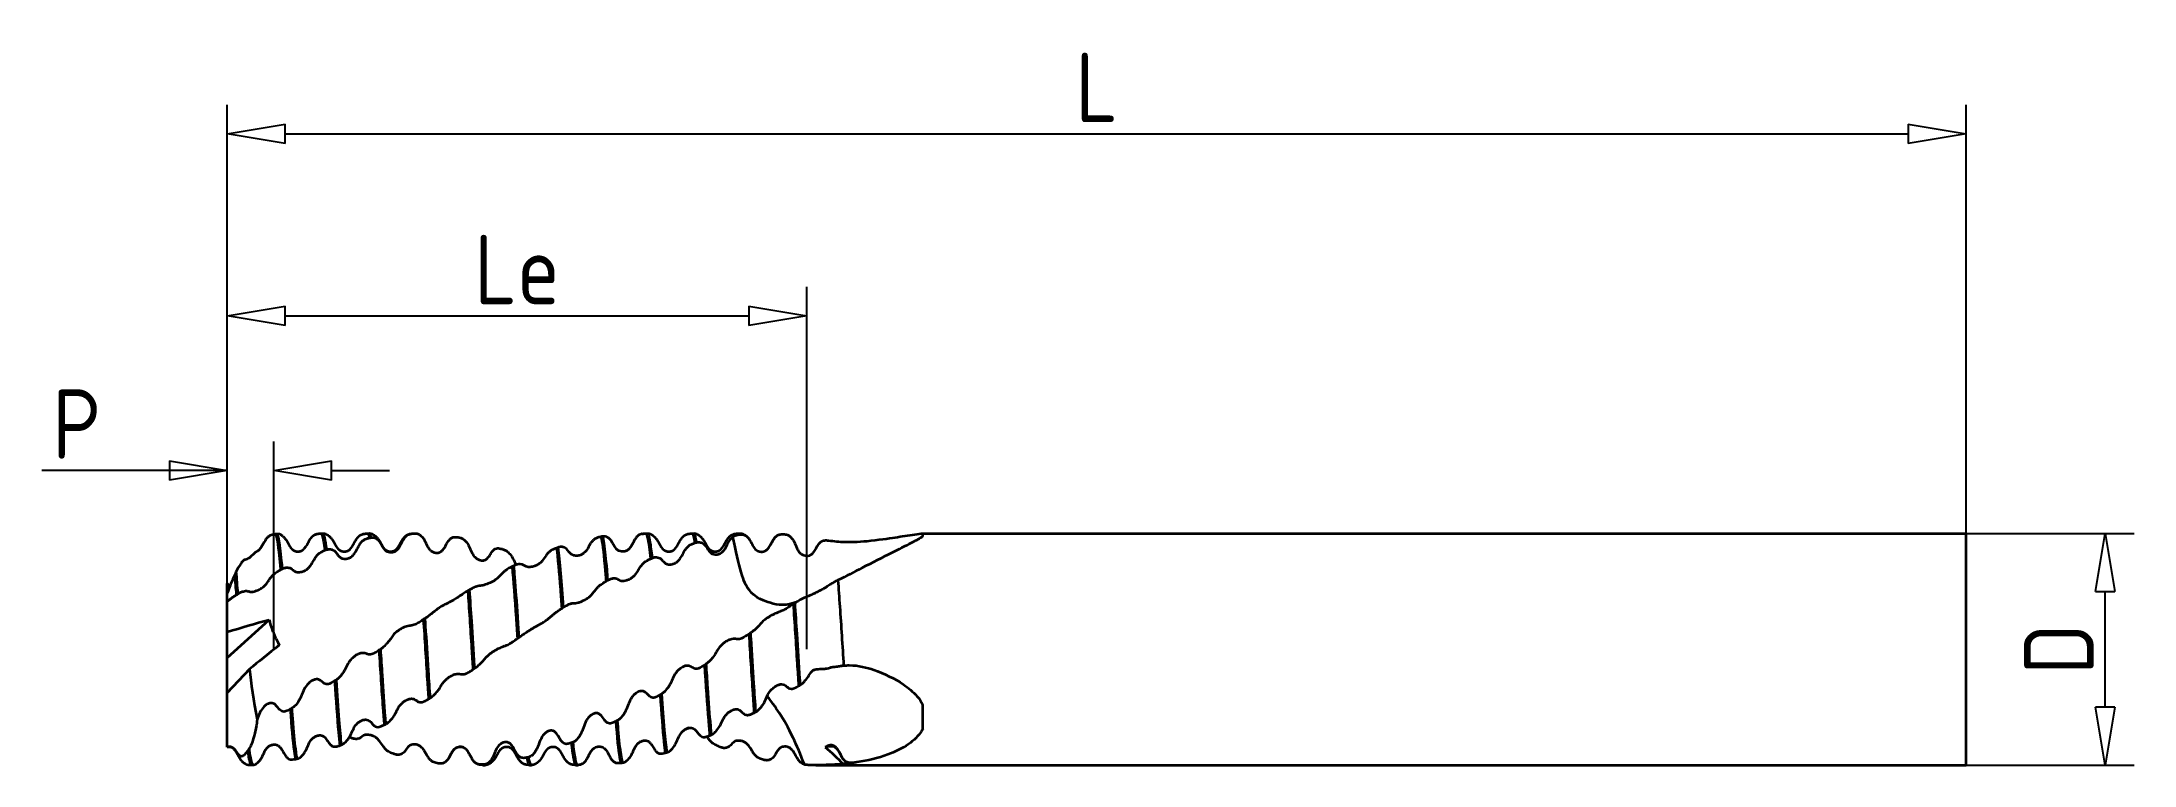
# Model space of a CAD drawing. Header units: millimetres. Extents: x -47.8 to 42.4, y 0.1 to 31.3.
import ezdxf

# ---------------------------------------------------------------- set-up
doc = ezdxf.new("R2010")
doc.units = ezdxf.units.MM
doc.styles.add('工程字', font='gbenor.shx', dxfattribs={"bigfont": 'gbcbig.shx'})
doc.dimstyles.new('ZQH', dxfattribs={"dimtxt": 3, "dimasz": 2.5, "dimexe": 1.25, "dimexo": 0, "dimgap": 0.5, "dimtad": 1, "dimdec": 3, "dimdsep": 46, "dimtxsty": '工程字', "dimblk": 'CLOSEDBLANK', "dimcen": -0.8, "dimclrd": 3, "dimclre": 3, "dimclrt": 3, "dimadec": 1, "dimazin": 2, "dimtfac": 1, "dimtdec": 3, "dimtofl": 0, "dimtmove": 0, "dimatfit": 3, "dimldrblk": 'CLOSEDBLANK', "dimfxl": 1, "dimtolj": 1, "dimtzin": 0, "dimarcsym": 0})

msp = doc.modelspace()

# ---------------------------------------------------------------- blocks, each defined once
blk = doc.blocks.new('_ClosedBlank')
at = {"color": 0, "linetype": 'ByBlock', "lineweight": -2}
for p, q in [((-1, 0.167), (0, 0)), ((-1, 0.167), (-1, -0.167)), ((0, 0), (-1, -0.167))]:
    blk.add_line(p, q, dxfattribs=at)
blk = doc.blocks.new('*D7')
at = {"color": 3, "lineweight": -2}
for p, q in [((-39.827, 5.079), (-39.827, 14.048)), ((-37.827, 5.079), (-37.827, 14.048)), ((-39.827, 12.798), (-47.827, 12.798)), ((-35.327, 12.798), (-32.827, 12.798))]:
    blk.add_line(p, q, dxfattribs=at)
at = {"layer": 'Defpoints', "color": 0}
for p in [(-37.827, 12.798), (-39.827, 5.079), (-37.827, 5.079)]:
    blk.add_point(p, dxfattribs=at)
at = {"color": 3, "lineweight": -2, "xscale": 2.5, "yscale": 2.5, "zscale": 2.5}
blk.add_blockref('_ClosedBlank', (-39.827, 12.798), dxfattribs=at)
at = {"color": 3, "lineweight": -2, "xscale": 2.5, "yscale": 2.5, "zscale": 2.5, "rotation": 180}
blk.add_blockref('_ClosedBlank', (-37.827, 12.798), dxfattribs=at)
at = {"color": 3, "insert": (-46.327, 14.798), "char_height": 3, "attachment_point": 5, "style": '工程字'}
blk.add_mtext('\\A1;P', dxfattribs=at)
blk = doc.blocks.new('*D8')
at = {"color": 3, "lineweight": -2}
for p, q in [((-39.827, 5.079), (-39.827, 20.722)), ((-14.827, 5.079), (-14.827, 20.722)), ((-37.327, 19.472), (-17.327, 19.472))]:
    blk.add_line(p, q, dxfattribs=at)
at = {"layer": 'Defpoints', "color": 0}
for p in [(-14.827, 19.472), (-39.827, 5.079), (-14.827, 5.079)]:
    blk.add_point(p, dxfattribs=at)
at = {"color": 3, "lineweight": -2, "xscale": 2.5, "yscale": 2.5, "zscale": 2.5, "rotation": 180}
blk.add_blockref('_ClosedBlank', (-39.827, 19.472), dxfattribs=at)
at = {"color": 3, "lineweight": -2, "xscale": 2.5, "yscale": 2.5, "zscale": 2.5}
blk.add_blockref('_ClosedBlank', (-14.827, 19.472), dxfattribs=at)
at = {"color": 3, "insert": (-27.327, 21.472), "char_height": 3, "attachment_point": 5, "style": '工程字'}
blk.add_mtext('\\A1;Le', dxfattribs=at)
blk = doc.blocks.new('*D9')
at = {"color": 3, "lineweight": -2}
for p, q in [((-39.827, 5.079), (-39.827, 28.585)), ((35.173, 5.079), (35.173, 28.585)), ((-37.327, 27.335), (32.673, 27.335))]:
    blk.add_line(p, q, dxfattribs=at)
at = {"layer": 'Defpoints', "color": 0}
for p in [(35.173, 27.335), (-39.827, 5.079), (35.173, 5.079)]:
    blk.add_point(p, dxfattribs=at)
at = {"color": 3, "lineweight": -2, "xscale": 2.5, "yscale": 2.5, "zscale": 2.5}
for p, rotation in [((-39.827, 27.335), 180), ((35.173, 27.335), 360)]:
    blk.add_blockref('_ClosedBlank', p, dxfattribs=dict(at, rotation=rotation))
at = {"color": 3, "insert": (-2.327, 29.335), "char_height": 3, "attachment_point": 5, "style": '工程字'}
blk.add_mtext('\\A1;L', dxfattribs=at)
blk = doc.blocks.new('*D10')
at = {"color": 3, "lineweight": -2}
for p, q in [((35.173, 10.079), (42.423, 10.079)), ((41.173, 2.579), (41.173, 7.579)), ((35.173, 0.079), (42.423, 0.079))]:
    blk.add_line(p, q, dxfattribs=at)
at = {"layer": 'Defpoints', "color": 0}
for p in [(35.173, 10.079), (41.173, 10.079), (35.173, 0.079)]:
    blk.add_point(p, dxfattribs=at)
at = {"color": 3, "lineweight": -2, "xscale": 2.5, "yscale": 2.5, "zscale": 2.5}
for p, rotation in [((41.173, 10.079), 90), ((41.173, 0.079), 270)]:
    blk.add_blockref('_ClosedBlank', p, dxfattribs=dict(at, rotation=rotation))
at = {"color": 3, "insert": (39.173, 5.079), "char_height": 3, "attachment_point": 5, "rotation": 90, "style": '工程字'}
blk.add_mtext('\\A1;D', dxfattribs=at)

# ---------------------------------------------------------------- dimensions: what is measured, and where the dimension line sits
at = {"color": 3}
for base, p1, p2, angle, text, picture, middle in [((35.1729, 27.3349), (-39.8271, 5.0785), (35.1729, 5.0785), 180, 'L', '*D9', (-2.3271, 27.3349)), ((-14.8271, 19.4716), (-39.8271, 5.0785), (-14.8271, 5.0785), 180, 'Le', '*D8', (-27.3271, 19.4716)), ((-37.8271, 12.7978), (-39.8271, 5.0785), (-37.8271, 5.0785), 180, 'P', '*D7', (-46.3271, 12.7978)), ((41.1729, 10.0785), (35.1729, 0.0785), (35.1729, 10.0785), 90, 'D', '*D10', (41.1729, 5.0785))]:
    dim = msp.add_linear_dim(base=base, p1=p1, p2=p2, angle=angle, text=text, dimstyle='ZQH', override={"dimtxt": 3}, dxfattribs=at)
    dim.commit()
    dim.dimension.update_dxf_attribs({"geometry": picture, "text_midpoint": middle, "dimtype": 160})

# ---------------------------------------------------------------- linework, layer by layer
at = {"color": 4, "lineweight": 35}
for p, q in [((-35.7877, 10.0785), (-35.7083, 10.0785)), ((-33.7877, 10.0785), (-33.7083, 10.0785)), ((-31.7877, 10.0785), (-31.7178, 10.0785)), ((-21.7877, 10.0785), (-21.7083, 10.0785)), ((-19.7877, 10.0785), (-19.7083, 10.0785)), ((-17.7877, 10.0785), (-17.7083, 10.0785)), ((-9.8271, 9.944), (-9.8271, 10.0785)), ((-9.8271, 10.0785), (35.1729, 10.0785)), ((35.1729, 0.0785), (35.1729, 10.0785)), ((-39.8271, 4.7035), (-38.0237, 6.3567)), ((-39.8271, 4.7035), (-39.8271, 5.8304)), ((-39.8271, 3.2035), (-39.8271, 4.7035)), ((-38.8729, 4.2233), (-39.8271, 3.2035)), ((-39.8271, 0.8572), (-39.8271, 3.2035)), ((-9.8271, 1.6481), (-9.8271, 2.6852)), ((-28.7877, 0.0785), (-28.7083, 0.0785)), ((-26.7877, 0.0785), (-26.7083, 0.0785)), ((-24.7877, 0.0785), (-24.7083, 0.0785)), ((-14.4357, 0.0785), (35.1729, 0.0785)), ((-12.8331, 0.1294), (-13.2695, 0.1294))]:
    msp.add_line(p, q, dxfattribs=at)
msp.add_ellipse((-39.8271, 5.0785), major_axis=(1.6328, 4.9927), ratio=0.1654572, start_param=0.8904387, end_param=0.9279849, dxfattribs=at)
at = {"color": 4, "lineweight": 35, "extrusion": (0, 0, -1)}
msp.add_ellipse((-39.8271, 5.0785), major_axis=(-0.0025, 5), ratio=0.3659748, start_param=2.5995169, end_param=2.6412081, dxfattribs=at)
at = {"color": 4, "lineweight": 35}
for points, degree, knots in [([(-37.7524, 10.0479), (-37.8152, 10.0385), (-37.8787, 10.0285), (-37.967, 9.9973), (-37.9921, 9.9853), (-38.0502, 9.9492), (-38.0825, 9.9203), (-38.1453, 9.8505), (-38.1747, 9.8088), (-38.2605, 9.6731), (-38.3054, 9.5763), (-38.3987, 9.4366), (-38.4376, 9.3874), (-38.5195, 9.3139), (-38.5521, 9.2938), (-38.5904, 9.2751), (-38.6015, 9.2705), (-38.6125, 9.2663)], 3, [0, 0, 0, 0, 0.2267819, 0.2267819, 0.3431896, 0.3431896, 0.5285956, 0.5285956, 0.7392274, 0.7392274, 1.2179609, 1.2179609, 1.4812185, 1.4812185, 1.6941501, 1.6941501, 1.7784246, 1.7784246, 1.7784246, 1.7784246]), ([(-37.7524, 10.0479), (-37.697, 9.9517), (-37.6416, 9.6248), (-37.5862, 9.1099), (-37.567, 8.9316), (-37.5478, 8.7314), (-37.5287, 8.5124)], 3, [12.81990161, 12.81990161, 12.81990161, 12.81990161, 13.34214217, 13.34214217, 13.34214217, 13.52292793, 13.52292793, 13.52292793, 13.52292793]), ([(-37.4292, 9.9595), (-37.4614, 9.9873), (-37.5111, 10.0245), (-37.5818, 10.0463), (-37.5992, 10.0497), (-37.6365, 10.0536), (-37.6564, 10.0541), (-37.6764, 10.0535)], 3, [4.12157867, 4.12157867, 4.12157867, 4.12157867, 4.28427623, 4.28427623, 4.33456912, 4.33456912, 4.38863904, 4.38863904, 4.38863904, 4.38863904]), ([(-37.4527, 8.5508), (-37.463, 8.6671), (-37.4732, 8.7781), (-37.5251, 9.3066), (-37.5662, 9.6286), (-37.6307, 9.9433), (-37.6536, 10.0176), (-37.6764, 10.0535)], 3, [358.4054187, 358.4054187, 358.4054187, 358.4054187, 358.8928912, 358.8928912, 360.8540545, 360.8540545, 361.9383842, 361.9383842, 361.9383842, 361.9383842]), ([(-37.4293, 9.9594), (-37.3057, 9.8233), (-37.2507, 9.7356), (-37.2255, 9.6901), (-37.205, 9.6513), (-37.1942, 9.6307), (-37.1785, 9.6007), (-37.1642, 9.5741), (-37.1457, 9.5411), (-37.1174, 9.4948), (-37.0561, 9.4157), (-36.9658, 9.3449), (-36.8737, 9.309), (-36.7504, 9.2967), (-36.6245, 9.3277), (-36.5464, 9.3809), (-36.4279, 9.5314), (-36.4105, 9.5615)], 1, [0, 0, 0.2593101, 0.4062076, 0.4689548, 0.515173, 0.5384938, 0.5732551, 0.6077143, 0.6575145, 0.7422118, 0.9222072, 1.1208787, 1.2574989, 1.4154245, 1.6039417, 1.7645412, 2.0783234, 2.1261054, 2.1261054]), ([(-36.3146, 9.7386), (-36.2542, 9.8365), (-36.1536, 9.9574), (-36.0527, 10.0276), (-35.9565, 10.0588), (-35.8521, 10.0735), (-35.7891, 10.0785)], 1, [0, 0, 0.14806592, 0.37926019, 0.57191708, 0.70271638, 0.81483643, 0.8782592, 0.8782592]), ([(-35.7891, 10.0778), (-35.7499, 10.08), (-35.7107, 9.9691), (-35.6715, 9.7494), (-35.6524, 9.6419), (-35.6332, 9.5089), (-35.614, 9.3525)], 3, [18.98772853, 18.98772853, 18.98772853, 18.98772853, 19.35719681, 19.35719681, 19.35719681, 19.53798258, 19.53798258, 19.53798258, 19.53798258]), ([(-35.538, 9.3799), (-35.5655, 9.5999), (-35.5929, 9.7713), (-35.6499, 10.0151), (-35.679, 10.0785), (-35.7083, 10.0785)], 3, [328.1729647, 328.1729647, 328.1729647, 328.1729647, 329.4754411, 329.4754411, 330.8627582, 330.8627582, 330.8627582, 330.8627582]), ([(-35.7075, 10.0785), (-35.6367, 10.071), (-35.5766, 10.054), (-35.4981, 10.0111), (-35.4279, 9.9583), (-35.3013, 9.8169), (-35.2463, 9.728), (-35.2233, 9.686), (-35.2047, 9.6507), (-35.1942, 9.6307), (-35.1785, 9.6008), (-35.1642, 9.5742), (-35.1457, 9.5411), (-35.1174, 9.4949), (-35.0561, 9.4158), (-34.966, 9.345), (-34.8736, 9.309), (-34.7504, 9.2967), (-34.6245, 9.3277), (-34.5464, 9.3809), (-34.428, 9.5313), (-34.3945, 9.5904), (-34.3767, 9.6236), (-34.3571, 9.6607), (-34.3388, 9.6948), (-34.3144, 9.7389), (-34.2729, 9.8081), (-34.1849, 9.9255), (-34.0959, 10.0033), (-33.9894, 10.0508), (-33.9294, 10.0639), (-33.8309, 10.0753), (-33.7891, 10.0785)], 1, [0, 0, 0.0848915, 0.1757024, 0.2988915, 0.4065283, 0.6751992, 0.8216296, 0.8782854, 0.9201373, 0.9427318, 0.9774262, 1.0118863, 1.0616634, 1.1463179, 1.326173, 1.5247968, 1.6617278, 1.8195675, 2.0081102, 2.1686922, 2.4824425, 2.5694887, 2.6091838, 2.6510819, 2.6914842, 2.7486868, 2.8503, 3.0594251, 3.2428967, 3.4108505, 3.4817646, 3.5846915, 3.626659, 3.626659]), ([(-33.7891, 10.0781), (-33.7784, 10.079), (-33.7676, 10.0715), (-33.7569, 10.0551), (-33.7377, 10.026), (-33.7185, 9.9698), (-33.6993, 9.8872)], 3, [25.27091384, 25.27091384, 25.27091384, 25.27091384, 25.37225146, 25.37225146, 25.37225146, 25.55303722, 25.55303722, 25.55303722, 25.55303722]), ([(-33.6234, 9.9015), (-33.6266, 9.9151), (-33.6299, 9.9278), (-33.6583, 10.0322), (-33.6833, 10.0785), (-33.7083, 10.0785)], 3, [297.9423643, 297.9423643, 297.9423643, 297.9423643, 298.0968276, 298.0968276, 299.2834973, 299.2834973, 299.2834973, 299.2834973]), ([(-33.7075, 10.0785), (-33.6367, 10.071), (-33.5766, 10.054), (-33.4981, 10.0111), (-33.4279, 9.9583), (-33.3013, 9.8169), (-33.2463, 9.728), (-33.2233, 9.686), (-33.2047, 9.6507), (-33.1942, 9.6307), (-33.1785, 9.6008), (-33.1642, 9.5742), (-33.1457, 9.5411), (-33.1174, 9.4949), (-33.0561, 9.4158), (-32.966, 9.345), (-32.8736, 9.309), (-32.7504, 9.2967), (-32.6245, 9.3277), (-32.5464, 9.3809), (-32.428, 9.5313), (-32.3945, 9.5904), (-32.3767, 9.6236), (-32.3571, 9.6607), (-32.3388, 9.6948), (-32.3144, 9.7389), (-32.2729, 9.8081), (-32.1849, 9.9255), (-32.0959, 10.0033), (-31.9894, 10.0508), (-31.9294, 10.0639), (-31.8309, 10.0753), (-31.7891, 10.0785)], 1, [0, 0, 0.0848915, 0.1757024, 0.2988915, 0.4065283, 0.6751992, 0.8216296, 0.8782854, 0.9201373, 0.9427318, 0.9774262, 1.0118863, 1.0616634, 1.1463179, 1.326173, 1.5247968, 1.6617278, 1.8195675, 2.0081102, 2.1686922, 2.4824425, 2.5694887, 2.6091838, 2.6510819, 2.6914842, 2.7486868, 2.8503, 3.0594251, 3.2428967, 3.4108505, 3.4817646, 3.5846915, 3.626659, 3.626659]), ([(-33.6234, 9.9015), (-33.6088, 9.9036), (-33.5941, 9.9053), (-33.5632, 9.907), (-33.5468, 9.9069), (-33.4795, 9.9002), (-33.4331, 9.8773), (-33.3184, 9.8052), (-33.2753, 9.7511), (-33.1951, 9.6333), (-33.1553, 9.5402), (-33.0661, 9.4097), (-33.0292, 9.3669), (-32.9663, 9.3225), (-32.9483, 9.3121), (-32.896, 9.2884), (-32.8598, 9.2783), (-32.8071, 9.2708), (-32.791, 9.2695), (-32.7641, 9.2688), (-32.7535, 9.2689), (-32.7329, 9.2699), (-32.723, 9.2708), (-32.7005, 9.2735), (-32.6879, 9.2757), (-32.6516, 9.2837), (-32.6278, 9.2914), (-32.5852, 9.3108), (-32.5582, 9.3254), (-32.4926, 9.3786), (-32.4619, 9.4122), (-32.3835, 9.5154), (-32.3451, 9.5892), (-32.2743, 9.7278), (-32.2404, 9.7948), (-32.1728, 9.8973), (-32.143, 9.9356), (-32.0693, 10.0057), (-32.0331, 10.0257), (-31.9732, 10.0496), (-31.9451, 10.057), (-31.8744, 10.0706), (-31.8294, 10.0746), (-31.7847, 10.0783)], 3, [0.0059079, 0.0059079, 0.0059079, 0.0059079, 0.0595455, 0.0595455, 0.1209714, 0.1209714, 0.3173492, 0.3173492, 0.6499096, 0.6499096, 1.3029849, 1.3029849, 1.6735751, 1.6735751, 1.8115898, 1.8115898, 2.0467577, 2.0467577, 2.1474436, 2.1474436, 2.2131518, 2.2131518, 2.2736273, 2.2736273, 2.3502339, 2.3502339, 2.4952294, 2.4952294, 2.6187879, 2.6187879, 2.7539693, 2.7539693, 3.0041088, 3.0041088, 3.2433425, 3.2433425, 3.3995627, 3.3995627, 3.5859576, 3.5859576, 3.7399553, 3.7399553, 3.9801747, 3.9801747, 3.9801747, 3.9801747]), ([(-31.7087, 10.0785), (-31.6941, 10.0779), (-31.6795, 10.0767), (-31.6485, 10.0724), (-31.6321, 10.069), (-31.5649, 10.0484), (-31.5185, 10.0147), (-31.4037, 9.9153), (-31.3607, 9.8494), (-31.2804, 9.7087), (-31.2407, 9.6021), (-31.1515, 9.4475), (-31.1145, 9.3957), (-31.0516, 9.338), (-31.0337, 9.3241), (-30.9813, 9.2903), (-30.9452, 9.2737), (-30.8924, 9.2573), (-30.8763, 9.2533), (-30.8495, 9.2482), (-30.8388, 9.2466), (-30.8182, 9.2443), (-30.8083, 9.2436), (-30.7859, 9.2429), (-30.7733, 9.2431), (-30.7369, 9.2458), (-30.7131, 9.25), (-30.6705, 9.2634), (-30.6436, 9.2743), (-30.5779, 9.3191), (-30.5472, 9.3491), (-30.4689, 9.4433), (-30.4305, 9.5132), (-30.3596, 9.644), (-30.3257, 9.7069), (-30.2581, 9.7997), (-30.2284, 9.8335), (-30.1547, 9.8914), (-30.1184, 9.905), (-30.0586, 9.9181), (-30.0304, 9.9203), (-29.9597, 9.921), (-29.9148, 9.9167), (-29.87, 9.912)], 3, [0.0059079, 0.0059079, 0.0059079, 0.0059079, 0.0595455, 0.0595455, 0.1209714, 0.1209714, 0.3173492, 0.3173492, 0.6499096, 0.6499096, 1.3029849, 1.3029849, 1.6735751, 1.6735751, 1.8115898, 1.8115898, 2.0467577, 2.0467577, 2.1474436, 2.1474436, 2.2131518, 2.2131518, 2.2736273, 2.2736273, 2.3502339, 2.3502339, 2.4952294, 2.4952294, 2.6187879, 2.6187879, 2.7539693, 2.7539693, 3.0041088, 3.0041088, 3.2433425, 3.2433425, 3.3995627, 3.3995627, 3.5859576, 3.5859576, 3.7399553, 3.7399553, 3.9801747, 3.9801747, 3.9801747, 3.9801747]), ([(-23.7117, 9.9366), (-23.7744, 9.9221), (-23.8379, 9.9068), (-23.9262, 9.8699), (-23.9513, 9.8565), (-24.0095, 9.8181), (-24.0417, 9.7887), (-24.1045, 9.7194), (-24.1339, 9.6788), (-24.2197, 9.548), (-24.2647, 9.4566), (-24.358, 9.3229), (-24.3969, 9.2755), (-24.4788, 9.2027), (-24.5113, 9.1821), (-24.558, 9.1579), (-24.5776, 9.1496), (-24.6192, 9.1351), (-24.6414, 9.1292), (-24.6905, 9.1194), (-24.7175, 9.1162), (-24.783, 9.1132), (-24.8211, 9.116), (-24.9138, 9.1345), (-24.9661, 9.1593), (-25.1066, 9.2913), (-25.1539, 9.4155), (-25.3082, 9.4798), (-25.3701, 9.502), (-25.4557, 9.4969), (-25.4731, 9.4944), (-25.5104, 9.4866), (-25.5303, 9.4813), (-25.5503, 9.4752)], 3, [0, 0, 0, 0, 0.2267819, 0.2267819, 0.3431896, 0.3431896, 0.5285956, 0.5285956, 0.7392274, 0.7392274, 1.2179609, 1.2179609, 1.4812185, 1.4812185, 1.6941501, 1.6941501, 1.8427776, 1.8427776, 2.0108827, 2.0108827, 2.2240391, 2.2240391, 2.5524268, 2.5524268, 3.1154201, 3.1154201, 4.0767916, 4.0767916, 4.2842762, 4.2842762, 4.3345691, 4.3345691, 4.388639, 4.388639, 4.388639, 4.388639]), ([(-23.7117, 9.9366), (-23.6562, 9.7307), (-23.6008, 9.2993), (-23.5454, 8.699), (-23.5262, 8.4912), (-23.5071, 8.2636), (-23.4879, 8.0199)], 3, [56.93030234, 56.93030234, 56.93030234, 56.93030234, 57.45254289, 57.45254289, 57.45254289, 57.63332866, 57.63332866, 57.63332866, 57.63332866]), ([(-23.209, 9.6593), (-23.2507, 9.7372), (-23.2964, 9.8131), (-23.3935, 9.8899), (-23.4555, 9.9347), (-23.5411, 9.9512), (-23.5585, 9.9526), (-23.5958, 9.9528), (-23.6156, 9.9513), (-23.6357, 9.9489)], 3, [3.54835462, 3.54835462, 3.54835462, 3.54835462, 4.07679158, 4.07679158, 4.28427623, 4.28427623, 4.33456912, 4.33456912, 4.38863904, 4.38863904, 4.38863904, 4.38863904]), ([(-23.4119, 8.0628), (-23.424, 8.2152), (-23.4361, 8.3613), (-23.4898, 8.976), (-23.5309, 9.3598), (-23.5936, 9.7674), (-23.6146, 9.8741), (-23.6357, 9.9489)], 3, [136.7082346, 136.7082346, 136.7082346, 136.7082346, 137.2814338, 137.2814338, 139.2425971, 139.2425971, 140.2411175, 140.2411175, 140.2411175, 140.2411175]), ([(-21.9355, 10.0629), (-21.9511, 10.0601), (-21.9665, 10.0568), (-22.0115, 10.0444), (-22.0366, 10.034), (-22.0948, 10.0012), (-22.127, 9.9733), (-22.1898, 9.9043), (-22.2193, 9.8622), (-22.305, 9.7236), (-22.35, 9.6227), (-22.4433, 9.4791), (-22.4822, 9.429), (-22.5641, 9.356), (-22.5967, 9.3369), (-22.6433, 9.3162), (-22.6629, 9.3098), (-22.7046, 9.3), (-22.7267, 9.297), (-22.7758, 9.2944), (-22.8028, 9.2958), (-22.8684, 9.305), (-22.9064, 9.3162), (-22.9834, 9.3513), (-23.0228, 9.3791), (-23.0612, 9.4212)], 3, [0.1682631, 0.1682631, 0.1682631, 0.1682631, 0.2267819, 0.2267819, 0.3431896, 0.3431896, 0.5285956, 0.5285956, 0.7392274, 0.7392274, 1.2179609, 1.2179609, 1.4812185, 1.4812185, 1.6941501, 1.6941501, 1.8427776, 1.8427776, 2.0108827, 2.0108827, 2.2240391, 2.2240391, 2.5524268, 2.5524268, 2.9635888, 2.9635888, 2.9635888, 2.9635888]), ([(-21.9355, 10.0629), (-21.8376, 10.0748), (-21.7891, 10.0785)], 1, [0, 0, 0.10289812, 0.15165722, 0.15165722]), ([(-21.7891, 10.0784), (-21.7364, 10.0819), (-21.6836, 9.8757), (-21.6308, 9.4832), (-21.6116, 9.3406), (-21.5924, 9.174), (-21.5732, 8.986)], 3, [62.97002568, 62.97002568, 62.97002568, 62.97002568, 63.46759754, 63.46759754, 63.46759754, 63.6483833, 63.6483833, 63.6483833, 63.6483833]), ([(-21.4972, 9.019), (-21.5265, 9.3021), (-21.5557, 9.5345), (-21.6263, 9.953), (-21.6671, 10.0785), (-21.7083, 10.0785)], 3, [106.4757516, 106.4757516, 106.4757516, 106.4757516, 107.8639837, 107.8639837, 109.8089898, 109.8089898, 109.8089898, 109.8089898]), ([(-21.7075, 10.0785), (-21.6367, 10.071), (-21.5766, 10.054), (-21.4981, 10.0111), (-21.4279, 9.9583), (-21.3013, 9.8169), (-21.2463, 9.728), (-21.2233, 9.686), (-21.2047, 9.6507), (-21.1942, 9.6307), (-21.1785, 9.6008), (-21.1642, 9.5742), (-21.1457, 9.5411), (-21.1174, 9.4949), (-21.0561, 9.4158), (-20.966, 9.345), (-20.8736, 9.309), (-20.7504, 9.2967), (-20.6245, 9.3277), (-20.5464, 9.3809), (-20.428, 9.5313), (-20.3945, 9.5904), (-20.3767, 9.6236), (-20.3571, 9.6607), (-20.3388, 9.6948), (-20.3144, 9.7389), (-20.2729, 9.8081), (-20.1849, 9.9255), (-20.0959, 10.0033), (-19.9894, 10.0508), (-19.9294, 10.0639), (-19.8309, 10.0753), (-19.7891, 10.0785)], 1, [0, 0, 0.0848915, 0.1757024, 0.2988915, 0.4065283, 0.6751992, 0.8216296, 0.8782854, 0.9201373, 0.9427318, 0.9774262, 1.0118863, 1.0616634, 1.1463179, 1.326173, 1.5247968, 1.6617278, 1.8195675, 2.0081102, 2.1686922, 2.4824425, 2.5694887, 2.6091838, 2.6510819, 2.6914842, 2.7486868, 2.8503, 3.0594251, 3.2428967, 3.4108505, 3.4817646, 3.5846915, 3.626659, 3.626659]), ([(-19.7891, 10.0775), (-19.7648, 10.0794), (-19.7405, 10.0379), (-19.7161, 9.9527), (-19.6969, 9.8855), (-19.6778, 9.7917), (-19.6586, 9.6728)], 3, [69.25321099, 69.25321099, 69.25321099, 69.25321099, 69.48265218, 69.48265218, 69.48265218, 69.66343794, 69.66343794, 69.66343794, 69.66343794]), ([(-19.5826, 9.6936), (-19.5877, 9.7242), (-19.5927, 9.7532), (-19.6348, 9.9778), (-19.6714, 10.0785), (-19.7083, 10.0785)], 3, [76.2453525, 76.2453525, 76.2453525, 76.2453525, 76.4853702, 76.4853702, 78.2303703, 78.2303703, 78.2303703, 78.2303703]), ([(-19.7075, 10.0785), (-19.6367, 10.071), (-19.5766, 10.054), (-19.4981, 10.0111), (-19.4279, 9.9583), (-19.3013, 9.8169), (-19.2463, 9.728), (-19.2233, 9.686), (-19.2047, 9.6507), (-19.1942, 9.6307), (-19.1785, 9.6008), (-19.1642, 9.5742), (-19.1457, 9.5411), (-19.1174, 9.4949), (-19.0561, 9.4158), (-18.966, 9.345), (-18.8736, 9.309), (-18.7504, 9.2967), (-18.6245, 9.3277), (-18.5464, 9.3809), (-18.428, 9.5313), (-18.3945, 9.5904), (-18.3767, 9.6236), (-18.3571, 9.6607), (-18.3388, 9.6948), (-18.3144, 9.7389), (-18.2729, 9.8081), (-18.1849, 9.9255), (-18.0959, 10.0033), (-17.9894, 10.0508), (-17.9294, 10.0639), (-17.8309, 10.0753), (-17.7891, 10.0785)], 1, [0, 0, 0.0848915, 0.1757024, 0.2988915, 0.4065283, 0.6751992, 0.8216296, 0.8782854, 0.9201373, 0.9427318, 0.9774262, 1.0118863, 1.0616634, 1.1463179, 1.326173, 1.5247968, 1.6617278, 1.8195675, 2.0081102, 2.1686922, 2.4824425, 2.5694887, 2.6091838, 2.6510819, 2.6914842, 2.7486868, 2.8503, 3.0594251, 3.2428967, 3.4108505, 3.4817646, 3.5846915, 3.626659, 3.626659]), ([(-19.5826, 9.6936), (-19.568, 9.697), (-19.5534, 9.6999), (-19.5224, 9.7045), (-19.506, 9.7059), (-19.4388, 9.7061), (-19.3924, 9.689), (-19.2776, 9.6319), (-19.2346, 9.5849), (-19.1543, 9.4812), (-19.1145, 9.3969), (-19.0254, 9.2813), (-18.9884, 9.244), (-18.9255, 9.2071), (-18.9076, 9.1987), (-18.8552, 9.1804), (-18.8191, 9.1737), (-18.7663, 9.1708), (-18.7502, 9.1708), (-18.7234, 9.1722), (-18.7127, 9.1731), (-18.6921, 9.1757), (-18.6822, 9.1773), (-18.6597, 9.1816), (-18.6471, 9.1846), (-18.6108, 9.1952), (-18.587, 9.2043), (-18.5444, 9.2261), (-18.5175, 9.2421), (-18.4518, 9.2979), (-18.4211, 9.3325), (-18.3428, 9.4373), (-18.3043, 9.5112), (-18.2386, 9.6399), (-18.2095, 9.6978), (-18.1569, 9.7842), (-18.1367, 9.8145), (-18.0868, 9.8782), (-18.0562, 9.9104), (-18.022, 9.9361)], 3, [0.0059079, 0.0059079, 0.0059079, 0.0059079, 0.0595455, 0.0595455, 0.1209714, 0.1209714, 0.3173492, 0.3173492, 0.6499096, 0.6499096, 1.3029849, 1.3029849, 1.6735751, 1.6735751, 1.8115898, 1.8115898, 2.0467577, 2.0467577, 2.1474436, 2.1474436, 2.2131518, 2.2131518, 2.2736273, 2.2736273, 2.3502339, 2.3502339, 2.4952294, 2.4952294, 2.6187879, 2.6187879, 2.7539693, 2.7539693, 3.0041088, 3.0041088, 3.2078528, 3.2078528, 3.3214015, 3.3214015, 3.4646194, 3.4646194, 3.4646194, 3.4646194]), ([(-18.022, 9.9361), (-18.0116, 9.9437), (-18.0013, 9.9506), (-17.9829, 9.9614), (-17.9754, 9.9654), (-17.9597, 9.9732), (-17.9516, 9.9769), (-17.9346, 9.9839), (-17.9258, 9.9873), (-17.8999, 9.9963), (-17.8825, 10.0013), (-17.8253, 10.0158), (-17.7841, 10.0227), (-17.7431, 10.0295)], 3, [0, 0, 0, 0, 0.04078147, 0.04078147, 0.06826809, 0.06826809, 0.09762841, 0.09762841, 0.12883359, 0.12883359, 0.18969181, 0.18969181, 0.3300296, 0.3300296, 0.3300296, 0.3300296]), ([(-17.7075, 10.0785), (-17.6367, 10.071), (-17.5766, 10.054), (-17.4981, 10.0111), (-17.4279, 9.9583), (-17.3465, 9.8764)], 1, [0, 0, 0.08489152, 0.17570239, 0.29889154, 0.40652831, 0.5625788, 0.5625788]), ([(-17.6669, 10.0362), (-17.5945, 10.0394), (-17.5546, 10.0282), (-17.5078, 10.0064), (-17.466, 9.9855), (-17.3471, 9.8891), (-17.3042, 9.8241), (-17.2352, 9.698), (-17.2053, 9.6296), (-17.1259, 9.4852), (-17.0757, 9.4128), (-16.9432, 9.3199), (-16.8773, 9.3026), (-16.781, 9.289), (-16.73, 9.291), (-16.6724, 9.3065), (-16.662, 9.3099), (-16.6464, 9.316), (-16.6411, 9.3182), (-16.6318, 9.3225), (-16.6278, 9.3245), (-16.6186, 9.3292), (-16.6135, 9.332), (-16.5994, 9.3403), (-16.5905, 9.3461), (-16.539, 9.383), (-16.5015, 9.4236), (-16.4251, 9.5266), (-16.3911, 9.5897), (-16.3202, 9.7239), (-16.2802, 9.8011), (-16.2019, 9.9088), (-16.1682, 9.947), (-16.1211, 9.9827), (-16.1124, 9.9887), (-16.0984, 9.9972), (-16.0933, 10.0001), (-16.0838, 10.0052), (-16.0794, 10.0073), (-16.0691, 10.0121), (-16.0632, 10.0146), (-16.0505, 10.0195), (-16.0437, 10.0219), (-16.0186, 10.0297), (-15.9999, 10.0337), (-15.931, 10.0447), (-15.8775, 10.0451), (-15.8245, 10.0452)], 3, [0.0026617, 0.0026617, 0.0026617, 0.0026617, 0.2656349, 0.2656349, 0.3876925, 0.3876925, 0.5737772, 0.5737772, 0.7603394, 0.7603394, 0.9764613, 0.9764613, 1.1673857, 1.1673857, 1.3726916, 1.3726916, 1.4178792, 1.4178792, 1.4415947, 1.4415947, 1.4596481, 1.4596481, 1.4831204, 1.4831204, 1.5250636, 1.5250636, 1.7314414, 1.7314414, 2.0033882, 2.0033882, 2.3063218, 2.3063218, 2.4908426, 2.4908426, 2.5317056, 2.5317056, 2.5545668, 2.5545668, 2.5741857, 2.5741857, 2.6001125, 2.6001125, 2.6294414, 2.6294414, 2.7084779, 2.7084779, 2.9253461, 2.9253461, 2.9253461, 2.9253461]), ([(-15.7484, 10.039), (-15.6772, 10.0297), (-15.6376, 10.011), (-15.567, 9.9623), (-15.5318, 9.9301), (-15.4277, 9.8163), (-15.3847, 9.7345), (-15.3076, 9.5595), (-15.2721, 9.4621), (-15.1911, 9.3149), (-15.1516, 9.2581), (-15.0551, 9.1746), (-15.0076, 9.1509), (-14.9244, 9.1224), (-14.8824, 9.1145), (-14.8038, 9.1121), (-14.7612, 9.116), (-14.7124, 9.133), (-14.7058, 9.1356), (-14.695, 9.1402), (-14.6908, 9.1421), (-14.6834, 9.1457), (-14.6801, 9.1474), (-14.6732, 9.151), (-14.6696, 9.153), (-14.66, 9.1586), (-14.6541, 9.1622), (-14.6261, 9.1807), (-14.6056, 9.1978), (-14.5616, 9.2409), (-14.5299, 9.2767), (-14.4709, 9.3687), (-14.4523, 9.4014), (-14.4097, 9.4776), (-14.387, 9.5187), (-14.3223, 9.6216), (-14.2767, 9.6823), (-14.2144, 9.7288), (-14.2071, 9.7339), (-14.1959, 9.7408), (-14.1921, 9.7431), (-14.1854, 9.7468), (-14.1824, 9.7484), (-14.1762, 9.7516), (-14.1728, 9.7532), (-14.164, 9.7573), (-14.1585, 9.7596), (-14.126, 9.7717), (-14.0976, 9.7772), (-14.0171, 9.7849), (-13.9612, 9.7812), (-13.8987, 9.7773)], 3, [0.0057181, 0.0057181, 0.0057181, 0.0057181, 0.2705714, 0.2705714, 0.5869511, 0.5869511, 1.2839618, 1.2839618, 2.0182668, 2.0182668, 2.5154009, 2.5154009, 2.94623, 2.94623, 3.342252, 3.342252, 3.6920723, 3.6920723, 3.7483611, 3.7483611, 3.7847523, 3.7847523, 3.8138372, 3.8138372, 3.8466997, 3.8466997, 3.9021759, 3.9021759, 4.114852, 4.114852, 4.3961514, 4.3961514, 4.5471354, 4.5471354, 4.7302911, 4.7302911, 5.0137773, 5.0137773, 5.0504632, 5.0504632, 5.068576, 5.068576, 5.0825742, 5.0825742, 5.0979148, 5.0979148, 5.1231732, 5.1231732, 5.2434371, 5.2434371, 5.4638122, 5.4638122, 5.4638122, 5.4638122]), ([(-13.8987, 9.7773), (-13.6712, 9.7458), (-13.4434, 9.723), (-12.9578, 9.7078), (-12.641, 9.7133), (-11.7461, 9.799), (-11.3083, 9.8674), (-10.7403, 9.9513), (-10.4285, 9.9999), (-10.0336, 10.0564), (-9.9118, 10.0722), (-9.8271, 10.077)], 3, [0.999413, 0.999413, 0.999413, 0.999413, 1.7795267, 1.7795267, 2.5281977, 2.5281977, 3.3977086, 3.3977086, 4.2557736, 4.2557736, 4.7520754, 4.7520754, 4.7520754, 4.7520754]), ([(-9.8271, 9.944), (-9.9447, 9.8709), (-10.1304, 9.7726), (-10.5868, 9.5359), (-10.8834, 9.3854), (-11.5792, 9.0316), (-12.0081, 8.8132), (-12.7821, 8.418), (-13.1348, 8.2378), (-13.4908, 8.0566)], 3, [5.7769246, 5.7769246, 5.7769246, 5.7769246, 6.5586214, 6.5586214, 7.5050711, 7.5050711, 8.7242972, 8.7242972, 9.6889695, 9.6889695, 9.6889695, 9.6889695]), ([(-38.6125, 9.2663), (-38.6821, 9.1992), (-38.7895, 9.1044), (-38.9059, 9.0013), (-38.9509, 8.9693), (-39.0627, 8.94), (-39.095, 8.9383), (-39.1799, 8.8634), (-39.218, 8.8132), (-39.3268, 8.6586), (-39.3828, 8.5508), (-39.4421, 8.4293)], 3, [-1.4864867, -1.4864867, -1.4864867, -1.4864867, -1.3960611, -1.3960611, -0.9840439, -0.9840439, -0.738151, -0.738151, -0.5438144, -0.5438144, -0.0127545, -0.0127545, -0.0127545, -0.0127545]), ([(-37.4527, 8.5508), (-37.4381, 8.5578), (-37.4235, 8.5645), (-37.3925, 8.5775), (-37.3761, 8.5837), (-37.3088, 8.6052), (-37.2624, 8.6079), (-37.1477, 8.6036), (-37.1046, 8.5836), (-37.0244, 8.5348), (-36.9846, 8.4871), (-36.8954, 8.4303), (-36.8585, 8.4139), (-36.7956, 8.4043), (-36.7776, 8.403), (-36.7253, 8.4036), (-36.6891, 8.4081), (-36.6364, 8.4196), (-36.6203, 8.4237), (-36.5934, 8.4315), (-36.5828, 8.435), (-36.5622, 8.4421), (-36.5523, 8.4457), (-36.5298, 8.4546), (-36.5172, 8.46), (-36.4809, 8.4769), (-36.4571, 8.4897), (-36.4145, 8.5165), (-36.3875, 8.5351), (-36.3219, 8.5934), (-36.2912, 8.627), (-36.2128, 8.7258), (-36.1744, 8.7918), (-36.1036, 8.9164), (-36.0697, 8.9773), (-36.0021, 9.0769), (-35.9723, 9.1159), (-35.8986, 9.1949), (-35.8624, 9.2231), (-35.8025, 9.2628), (-35.7744, 9.2785), (-35.7037, 9.3144), (-35.6587, 9.3336), (-35.614, 9.3525)], 3, [0.0059079, 0.0059079, 0.0059079, 0.0059079, 0.0595455, 0.0595455, 0.1209714, 0.1209714, 0.3173492, 0.3173492, 0.6499096, 0.6499096, 1.3029849, 1.3029849, 1.6735751, 1.6735751, 1.8115898, 1.8115898, 2.0467577, 2.0467577, 2.1474436, 2.1474436, 2.2131518, 2.2131518, 2.2736273, 2.2736273, 2.3502339, 2.3502339, 2.4952294, 2.4952294, 2.6187879, 2.6187879, 2.7539693, 2.7539693, 3.0041088, 3.0041088, 3.2433425, 3.2433425, 3.3995627, 3.3995627, 3.5859576, 3.5859576, 3.7399553, 3.7399553, 3.9801747, 3.9801747, 3.9801747, 3.9801747]), ([(-35.538, 9.3799), (-35.5234, 9.3846), (-35.5088, 9.3889), (-35.4778, 9.3965), (-35.4614, 9.3997), (-35.3942, 9.4073), (-35.3478, 9.3969), (-35.233, 9.3573), (-35.19, 9.3188), (-35.1097, 9.2325), (-35.07, 9.1595), (-34.9808, 9.0623), (-34.9438, 9.0316), (-34.8809, 9.0036), (-34.863, 8.9976), (-34.8106, 8.9856), (-34.7745, 8.9827), (-34.7217, 8.9848), (-34.7056, 8.9862), (-34.6788, 8.9899), (-34.6681, 8.9918), (-34.6475, 8.996), (-34.6376, 8.9983), (-34.6152, 9.0043), (-34.6026, 9.0083), (-34.5662, 9.0212), (-34.5424, 9.0318), (-34.4998, 9.0558), (-34.4729, 9.073), (-34.4072, 9.1308), (-34.3765, 9.1657), (-34.2982, 9.2704), (-34.2598, 9.3429), (-34.1889, 9.4794), (-34.155, 9.5457), (-34.0874, 9.6504), (-34.0577, 9.6906), (-33.984, 9.7678), (-33.9477, 9.7929), (-33.8879, 9.8258), (-33.8597, 9.8378), (-33.789, 9.8635), (-33.7441, 9.8755), (-33.6993, 9.8872)], 3, [0.0059079, 0.0059079, 0.0059079, 0.0059079, 0.0595455, 0.0595455, 0.1209714, 0.1209714, 0.3173492, 0.3173492, 0.6499096, 0.6499096, 1.3029849, 1.3029849, 1.6735751, 1.6735751, 1.8115898, 1.8115898, 2.0467577, 2.0467577, 2.1474436, 2.1474436, 2.2131518, 2.2131518, 2.2736273, 2.2736273, 2.3502339, 2.3502339, 2.4952294, 2.4952294, 2.6187879, 2.6187879, 2.7539693, 2.7539693, 3.0041088, 3.0041088, 3.2433425, 3.2433425, 3.3995627, 3.3995627, 3.5859576, 3.5859576, 3.7399553, 3.7399553, 3.9801747, 3.9801747, 3.9801747, 3.9801747]), ([(-29.7941, 9.8982), (-29.7795, 9.8948), (-29.7648, 9.8909), (-29.7339, 9.8808), (-29.7175, 9.8744), (-29.6502, 9.8415), (-29.6038, 9.7994), (-29.4891, 9.6797), (-29.446, 9.6068), (-29.3657, 9.4531), (-29.326, 9.3407), (-29.2368, 9.1731), (-29.1999, 9.1159), (-29.137, 9.0492), (-29.119, 9.0326), (-29.0667, 8.9912), (-29.0305, 8.9693), (-28.9778, 8.9451), (-28.9617, 8.9387), (-28.9348, 8.9296), (-28.9242, 8.9264), (-28.9036, 8.9211), (-28.8937, 8.9188), (-28.8712, 8.9147), (-28.8586, 8.913), (-28.8223, 8.91), (-28.7985, 8.9104), (-28.7559, 8.9169), (-28.7289, 8.9233), (-28.6633, 8.9566), (-28.6325, 8.9808), (-28.5542, 9.0592), (-28.5158, 9.1203), (-28.445, 9.2339), (-28.4111, 9.2882), (-28.3434, 9.3648), (-28.3137, 9.3916), (-28.24, 9.4332), (-28.2038, 9.4394), (-28.1439, 9.4408), (-28.1158, 9.4377), (-28.0451, 9.4253), (-28.0001, 9.4129), (-27.9554, 9.4004)], 3, [0.0059079, 0.0059079, 0.0059079, 0.0059079, 0.0595455, 0.0595455, 0.1209714, 0.1209714, 0.3173492, 0.3173492, 0.6499096, 0.6499096, 1.3029849, 1.3029849, 1.6735751, 1.6735751, 1.8115898, 1.8115898, 2.0467577, 2.0467577, 2.1474436, 2.1474436, 2.2131518, 2.2131518, 2.2736273, 2.2736273, 2.3502339, 2.3502339, 2.4952294, 2.4952294, 2.6187879, 2.6187879, 2.7539693, 2.7539693, 3.0041088, 3.0041088, 3.2433425, 3.2433425, 3.3995627, 3.3995627, 3.5859576, 3.5859576, 3.7399553, 3.7399553, 3.9801747, 3.9801747, 3.9801747, 3.9801747]), ([(-27.8794, 9.3734), (-27.8648, 9.3675), (-27.8502, 9.3612), (-27.8192, 9.3461), (-27.8028, 9.3372), (-27.7356, 9.2942), (-27.6892, 9.2467), (-27.5744, 9.1153), (-27.5314, 9.0406), (-27.4602, 8.9026), (-27.4253, 8.8121), (-27.3822, 8.7223)], 3, [0.0059079, 0.0059079, 0.0059079, 0.0059079, 0.0595455, 0.0595455, 0.1209714, 0.1209714, 0.3173492, 0.3173492, 0.6499096, 0.6499096, 1.1915881, 1.1915881, 1.1915881, 1.1915881]), ([(-25.6263, 9.4496), (-25.6891, 9.4251), (-25.7526, 9.3999), (-25.8408, 9.353), (-25.8659, 9.3376), (-25.9241, 9.2963), (-25.9563, 9.2675), (-26.0191, 9.2028), (-26.0486, 9.1667), (-26.1344, 9.053), (-26.1793, 8.9777), (-26.2726, 8.8634), (-26.3115, 8.822), (-26.3934, 8.7547), (-26.426, 8.734), (-26.4726, 8.7081), (-26.4922, 8.6986), (-26.5339, 8.6804), (-26.556, 8.672), (-26.6051, 8.6556), (-26.6321, 8.6481), (-26.6977, 8.633), (-26.7357, 8.6272), (-26.8285, 8.6207), (-26.8808, 8.6263), (-27.0213, 8.6826), (-27.0686, 8.7531), (-27.2228, 8.7551), (-27.2848, 8.7532), (-27.3704, 8.7269), (-27.3878, 8.7205), (-27.4251, 8.7055), (-27.4449, 8.6967), (-27.465, 8.6873)], 3, [0, 0, 0, 0, 0.2267819, 0.2267819, 0.3431896, 0.3431896, 0.5285956, 0.5285956, 0.7392274, 0.7392274, 1.2179609, 1.2179609, 1.4812185, 1.4812185, 1.6941501, 1.6941501, 1.8427776, 1.8427776, 2.0108827, 2.0108827, 2.2240391, 2.2240391, 2.5524268, 2.5524268, 3.1154201, 3.1154201, 4.0767916, 4.0767916, 4.2842762, 4.2842762, 4.3345691, 4.3345691, 4.388639, 4.388639, 4.388639, 4.388639]), ([(-25.6263, 9.4496), (-25.5709, 9.027), (-25.5155, 8.4018), (-25.4601, 7.656), (-25.4409, 7.3978), (-25.4217, 7.1256), (-25.4025, 6.8436)], 3, [50.91524769, 50.91524769, 50.91524769, 50.91524769, 51.43748825, 51.43748825, 51.43748825, 51.61827401, 51.61827401, 51.61827401, 51.61827401]), ([(-25.3265, 6.8933), (-25.3629, 7.4258), (-25.3991, 7.9194), (-25.4739, 8.8081), (-25.512, 9.1884), (-25.5503, 9.4752)], 3, [166.9386342, 166.9386342, 166.9386342, 166.9386342, 168.6600472, 168.6600472, 170.4728836, 170.4728836, 170.4728836, 170.4728836]), ([(-23.209, 9.659), (-23.1901, 9.6229), (-23.1747, 9.5937), (-23.1601, 9.5666), (-23.1395, 9.5304), (-23.1065, 9.4786), (-23.0612, 9.4212)], 1, [0, 0, 0.04074292, 0.07539796, 0.11172416, 0.16900496, 0.26922327, 0.4019084, 0.4019084]), ([(-21.4972, 9.019), (-21.4826, 9.0248), (-21.468, 9.0303), (-21.437, 9.0406), (-21.4207, 9.0453), (-21.3534, 9.0596), (-21.307, 9.0554), (-21.1923, 9.0325), (-21.1492, 9.0026), (-21.0689, 8.9336), (-21.0292, 8.8721), (-20.94, 8.7935), (-20.9031, 8.7695), (-20.8401, 8.7501), (-20.8222, 8.7463), (-20.7698, 8.7403), (-20.7337, 8.7409), (-20.6809, 8.7475), (-20.6648, 8.7503), (-20.638, 8.756), (-20.6273, 8.7586), (-20.6068, 8.7643), (-20.5969, 8.7673), (-20.5744, 8.7747), (-20.5618, 8.7794), (-20.5255, 8.7944), (-20.5017, 8.8061), (-20.459, 8.8317), (-20.4321, 8.8497), (-20.3664, 8.9082), (-20.3357, 8.9429), (-20.2574, 9.0457), (-20.219, 9.1157), (-20.1481, 9.2477), (-20.1143, 9.3119), (-20.0466, 9.4152), (-20.0169, 9.4551), (-19.9432, 9.5339), (-19.9069, 9.5607), (-19.8471, 9.5972), (-19.819, 9.6111), (-19.7483, 9.6419), (-19.7033, 9.6575), (-19.6586, 9.6728)], 3, [0.0059079, 0.0059079, 0.0059079, 0.0059079, 0.0595455, 0.0595455, 0.1209714, 0.1209714, 0.3173492, 0.3173492, 0.6499096, 0.6499096, 1.3029849, 1.3029849, 1.6735751, 1.6735751, 1.8115898, 1.8115898, 2.0467577, 2.0467577, 2.1474436, 2.1474436, 2.2131518, 2.2131518, 2.2736273, 2.2736273, 2.3502339, 2.3502339, 2.4952294, 2.4952294, 2.6187879, 2.6187879, 2.7539693, 2.7539693, 3.0041088, 3.0041088, 3.2433425, 3.2433425, 3.3995627, 3.3995627, 3.5859576, 3.5859576, 3.7399553, 3.7399553, 3.9801747, 3.9801747, 3.9801747, 3.9801747]), ([(-17.46, 7.8629), (-17.5203, 7.9807), (-17.7015, 8.4475), (-17.8461, 9.1159), (-17.9694, 9.691)], 3, [1.74664346, 1.74664346, 1.74664346, 1.74664346, 2, 2.64673145, 2.64673145, 2.64673145, 2.64673145]), ([(-16.5283, 9.3981), (-16.4483, 9.4987), (-16.4034, 9.5742), (-16.3901, 9.5986), (-16.3784, 9.6204), (-16.3592, 9.6567), (-16.3411, 9.6906), (-16.3177, 9.733), (-16.2793, 9.7981), (-16.2004, 9.9079)], 1, [0, 0, 0.21288644, 0.33739536, 0.36901907, 0.39487833, 0.43602529, 0.47577746, 0.53007969, 0.6240344, 0.81393002, 0.81393002]), ([(-39.5095, 8.2876), (-39.5738, 8.148), (-39.6456, 7.9873), (-39.7425, 7.7439), (-39.7822, 7.6392), (-39.8271, 7.5041)], 3, [-1.4660987, -1.4660987, -1.4660987, -1.4660987, -0.5447453, -0.5447453, -0.0839831, -0.0839831, -0.0839831, -0.0839831]), ([(-39.3673, 7.4737), (-39.3527, 7.4824), (-39.3381, 7.491), (-39.3071, 7.5084), (-39.2907, 7.5173), (-39.2235, 7.5509), (-39.1771, 7.5666), (-39.0623, 7.5981), (-39.0193, 7.5978), (-38.939, 7.59), (-38.8993, 7.5711), (-38.8101, 7.5587), (-38.7731, 7.5578), (-38.7102, 7.5673), (-38.6923, 7.5709), (-38.6399, 7.584), (-38.6038, 7.5956), (-38.551, 7.6156), (-38.5349, 7.6221), (-38.5081, 7.6335), (-38.4974, 7.6383), (-38.4768, 7.6478), (-38.4669, 7.6525), (-38.4445, 7.6636), (-38.4319, 7.6701), (-38.3955, 7.6898), (-38.3717, 7.7037), (-38.3291, 7.7316), (-38.3022, 7.7502), (-38.2365, 7.8048), (-38.2058, 7.8348), (-38.1275, 7.9206), (-38.0891, 7.9753), (-38.0182, 8.0792), (-37.9843, 8.1303), (-37.9167, 8.2176), (-37.887, 8.2528), (-37.8133, 8.3277), (-37.777, 8.3572), (-37.7172, 8.4007), (-37.689, 8.4191), (-37.6183, 8.4626), (-37.5734, 8.4876), (-37.5287, 8.5124)], 3, [0.0059079, 0.0059079, 0.0059079, 0.0059079, 0.0595455, 0.0595455, 0.1209714, 0.1209714, 0.3173492, 0.3173492, 0.6499096, 0.6499096, 1.3029849, 1.3029849, 1.6735751, 1.6735751, 1.8115898, 1.8115898, 2.0467577, 2.0467577, 2.1474436, 2.1474436, 2.2131518, 2.2131518, 2.2736273, 2.2736273, 2.3502339, 2.3502339, 2.4952294, 2.4952294, 2.6187879, 2.6187879, 2.7539693, 2.7539693, 3.0041088, 3.0041088, 3.2433425, 3.2433425, 3.3995627, 3.3995627, 3.5859576, 3.5859576, 3.7399553, 3.7399553, 3.9801747, 3.9801747, 3.9801747, 3.9801747]), ([(-27.541, 8.6503), (-27.6037, 8.6176), (-27.6672, 8.5841), (-27.7555, 8.5307), (-27.7806, 8.5142), (-27.8388, 8.4731), (-27.871, 8.4469), (-27.9338, 8.3915), (-27.9632, 8.3625), (-28.049, 8.274), (-28.094, 8.2201), (-28.1873, 8.1333), (-28.2262, 8.101), (-28.3081, 8.044), (-28.3406, 8.0247), (-28.3873, 7.9989), (-28.4069, 7.9888), (-28.4485, 7.9682), (-28.4707, 7.958), (-28.5198, 7.9362), (-28.5468, 7.9249), (-28.6123, 7.8988), (-28.6504, 7.8848), (-28.7431, 7.8537), (-28.7954, 7.8396), (-28.9359, 7.8164), (-28.9832, 7.8281), (-29.1375, 7.7677), (-29.1994, 7.7418), (-29.285, 7.6961), (-29.3024, 7.6864), (-29.3397, 7.6651), (-29.3596, 7.6535), (-29.3796, 7.6415)], 3, [0, 0, 0, 0, 0.2267819, 0.2267819, 0.3431896, 0.3431896, 0.5285956, 0.5285956, 0.7392274, 0.7392274, 1.2179609, 1.2179609, 1.4812185, 1.4812185, 1.6941501, 1.6941501, 1.8427776, 1.8427776, 2.0108827, 2.0108827, 2.2240391, 2.2240391, 2.5524268, 2.5524268, 3.1154201, 3.1154201, 4.0767916, 4.0767916, 4.2842762, 4.2842762, 4.3345691, 4.3345691, 4.388639, 4.388639, 4.388639, 4.388639]), ([(-27.541, 8.6503), (-27.4855, 8.0412), (-27.4301, 7.2669), (-27.3747, 6.4288), (-27.3555, 6.1387), (-27.3364, 5.8412), (-27.3172, 5.5412)], 3, [44.90019305, 44.90019305, 44.90019305, 44.90019305, 45.4224336, 45.4224336, 45.4224336, 45.60321937, 45.60321937, 45.60321937, 45.60321937]), ([(-27.2412, 5.5942), (-27.2603, 5.8928), (-27.2794, 6.1888), (-27.3402, 7.1047), (-27.3813, 7.6892), (-27.4369, 8.3718), (-27.4509, 8.5349), (-27.465, 8.6873)], 3, [197.1706764, 197.1706764, 197.1706764, 197.1706764, 198.0774973, 198.0774973, 200.0386607, 200.0386607, 200.7035016, 200.7035016, 200.7035016, 200.7035016]), ([(-23.4119, 8.0628), (-23.3973, 8.0707), (-23.3827, 8.0783), (-23.3517, 8.0936), (-23.3353, 8.1011), (-23.2681, 8.1287), (-23.2217, 8.1377), (-23.1069, 8.1506), (-23.0639, 8.1399), (-22.9836, 8.1104), (-22.9438, 8.0762), (-22.8547, 8.0403), (-22.8177, 8.0312), (-22.7548, 8.0307), (-22.7369, 8.0318), (-22.6845, 8.0385), (-22.6484, 8.0464), (-22.5956, 8.0621), (-22.5795, 8.0674), (-22.5527, 8.077), (-22.542, 8.0811), (-22.5214, 8.0894), (-22.5115, 8.0936), (-22.489, 8.1037), (-22.4764, 8.1097), (-22.4401, 8.128), (-22.4163, 8.1415), (-22.3737, 8.1691), (-22.3468, 8.1879), (-22.2811, 8.2449), (-22.2504, 8.277), (-22.1721, 8.3705), (-22.1336, 8.4316), (-22.0628, 8.5474), (-22.0289, 8.6041), (-21.9613, 8.6986), (-21.9316, 8.7362), (-21.8578, 8.8139), (-21.8216, 8.843), (-21.7617, 8.8849), (-21.7336, 8.902), (-21.6629, 8.9419), (-21.618, 8.9641), (-21.5732, 8.986)], 3, [0.0059079, 0.0059079, 0.0059079, 0.0059079, 0.0595455, 0.0595455, 0.1209714, 0.1209714, 0.3173492, 0.3173492, 0.6499096, 0.6499096, 1.3029849, 1.3029849, 1.6735751, 1.6735751, 1.8115898, 1.8115898, 2.0467577, 2.0467577, 2.1474436, 2.1474436, 2.2131518, 2.2131518, 2.2736273, 2.2736273, 2.3502339, 2.3502339, 2.4952294, 2.4952294, 2.6187879, 2.6187879, 2.7539693, 2.7539693, 3.0041088, 3.0041088, 3.2433425, 3.2433425, 3.3995627, 3.3995627, 3.5859576, 3.5859576, 3.7399553, 3.7399553, 3.9801747, 3.9801747, 3.9801747, 3.9801747]), ([(-39.8271, 7.9119), (-39.8083, 7.8926), (-39.7901, 7.8728), (-39.7543, 7.8318), (-39.7378, 7.8117), (-39.723, 7.7927)], 3, [0.23719962, 0.23719962, 0.23719962, 0.23719962, 0.31734923, 0.31734923, 0.40208849, 0.40208849, 0.40208849, 0.40208849]), ([(-39.8271, 7.1376), (-39.8044, 7.1598), (-39.7797, 7.1828), (-39.7164, 7.2376), (-39.6794, 7.2667), (-39.6111, 7.3157), (-39.5871, 7.3323), (-39.5243, 7.3745), (-39.4837, 7.4008), (-39.4433, 7.4268)], 3, [2.2034338, 2.2034338, 2.2034338, 2.2034338, 2.29191259, 2.29191259, 2.409599, 2.409599, 2.47080904, 2.47080904, 2.57244783, 2.57244783, 2.57244783, 2.57244783]), ([(-29.4556, 7.5957), (-29.5184, 7.5571), (-29.5819, 7.5178), (-29.6702, 7.4616), (-29.6952, 7.4454), (-29.7534, 7.4073), (-29.7857, 7.3856), (-29.8484, 7.3434), (-29.8779, 7.3235), (-29.9637, 7.2666), (-30.0086, 7.238), (-30.1019, 7.185), (-30.1408, 7.164), (-30.2227, 7.1214), (-30.2553, 7.1048), (-30.3019, 7.081), (-30.3215, 7.071), (-30.3632, 7.0496), (-30.3853, 7.0381), (-30.4344, 7.0125), (-30.4614, 6.9983), (-30.527, 6.963), (-30.565, 6.9419), (-30.6578, 6.8883), (-30.7101, 6.8557), (-30.8506, 6.7544), (-30.8979, 6.7066), (-31.0521, 6.5881), (-31.1141, 6.5401), (-31.1997, 6.4783), (-31.2171, 6.4659), (-31.2544, 6.4399), (-31.2742, 6.4262), (-31.2943, 6.4125)], 3, [0, 0, 0, 0, 0.2267819, 0.2267819, 0.3431896, 0.3431896, 0.5285956, 0.5285956, 0.7392274, 0.7392274, 1.2179609, 1.2179609, 1.4812185, 1.4812185, 1.6941501, 1.6941501, 1.8427776, 1.8427776, 2.0108827, 2.0108827, 2.2240391, 2.2240391, 2.5524268, 2.5524268, 3.1154201, 3.1154201, 4.0767916, 4.0767916, 4.2842762, 4.2842762, 4.3345691, 4.3345691, 4.388639, 4.388639, 4.388639, 4.388639]), ([(-29.4556, 7.5957), (-29.4002, 6.8436), (-29.3448, 5.9755), (-29.2894, 5.1052), (-29.2702, 4.8038), (-29.251, 4.5024), (-29.2318, 4.2057)], 3, [38.88513841, 38.88513841, 38.88513841, 38.88513841, 39.40737896, 39.40737896, 39.40737896, 39.58816472, 39.58816472, 39.58816472, 39.58816472]), ([(-29.1558, 4.2582), (-29.1578, 4.2885), (-29.1598, 4.319), (-29.2033, 4.9949), (-29.2444, 5.6528), (-29.3173, 6.7636), (-29.3484, 7.2203), (-29.3796, 7.6415)], 3, [227.4022415, 227.4022415, 227.4022415, 227.4022415, 227.4949474, 227.4949474, 229.4561107, 229.4561107, 230.9359513, 230.9359513, 230.9359513, 230.9359513]), ([(-25.3265, 6.8933), (-25.3119, 6.9027), (-25.2973, 6.912), (-25.2663, 6.9311), (-25.25, 6.941), (-25.1827, 6.9797), (-25.1363, 7.0013), (-25.0216, 7.0491), (-24.9785, 7.0584), (-24.8982, 7.0706), (-24.8585, 7.0661), (-24.7693, 7.0754), (-24.7324, 7.0819), (-24.6694, 7.1004), (-24.6515, 7.1062), (-24.5992, 7.1251), (-24.563, 7.1398), (-24.5102, 7.1634), (-24.4941, 7.1709), (-24.4673, 7.1838), (-24.4566, 7.189), (-24.4361, 7.1994), (-24.4262, 7.2045), (-24.4037, 7.2164), (-24.3911, 7.2233), (-24.3548, 7.2438), (-24.331, 7.258), (-24.2884, 7.2856), (-24.2614, 7.3038), (-24.1957, 7.3552), (-24.165, 7.3827), (-24.0867, 7.4601), (-24.0483, 7.5079), (-23.9775, 7.5992), (-23.9436, 7.6442), (-23.8759, 7.7234), (-23.8462, 7.7559), (-23.7725, 7.827), (-23.7363, 7.8562), (-23.6764, 7.9005), (-23.6483, 7.9197), (-23.5776, 7.9658), (-23.5326, 7.993), (-23.4879, 8.0199)], 3, [0.0059079, 0.0059079, 0.0059079, 0.0059079, 0.0595455, 0.0595455, 0.1209714, 0.1209714, 0.3173492, 0.3173492, 0.6499096, 0.6499096, 1.3029849, 1.3029849, 1.6735751, 1.6735751, 1.8115898, 1.8115898, 2.0467577, 2.0467577, 2.1474436, 2.1474436, 2.2131518, 2.2131518, 2.2736273, 2.2736273, 2.3502339, 2.3502339, 2.4952294, 2.4952294, 2.6187879, 2.6187879, 2.7539693, 2.7539693, 3.0041088, 3.0041088, 3.2433425, 3.2433425, 3.3995627, 3.3995627, 3.5859576, 3.5859576, 3.7399553, 3.7399553, 3.9801747, 3.9801747, 3.9801747, 3.9801747]), ([(-15.4242, 7.0634), (-15.8346, 6.9314), (-16.8703, 7.152), (-17.2821, 7.5157), (-17.46, 7.8629)], 3, [0.5614225, 0.5614225, 0.5614225, 0.5614225, 1, 1.7466435, 1.7466435, 1.7466435, 1.7466435]), ([(-15.0054, 7.2747), (-15.0824, 7.2333), (-15.1724, 7.1774), (-15.2111, 7.1534), (-15.2321, 7.1402), (-15.2878, 7.1048), (-15.3131, 7.0886), (-15.3388, 7.072)], 3, [0, 0, 0, 0, 0.50652322, 0.50652322, 0.78316853, 0.78316853, 0.99760172, 0.99760172, 0.99760172, 0.99760172]), ([(-13.4908, 8.0566), (-13.5471, 8.0274), (-13.6041, 7.9978), (-13.7021, 7.945), (-13.7334, 7.9274), (-13.783, 7.8987), (-13.8068, 7.8843), (-13.8602, 7.8513), (-13.8879, 7.8334), (-13.9616, 7.7851), (-14.0019, 7.7578), (-14.0759, 7.7107), (-14.1158, 7.6866), (-14.1932, 7.644), (-14.2234, 7.628), (-14.2931, 7.5921), (-14.3243, 7.5765), (-14.376, 7.5509), (-14.4031, 7.5375), (-14.4536, 7.5129), (-14.4775, 7.5013), (-14.5262, 7.4778), (-14.5512, 7.4658), (-14.6057, 7.4397), (-14.6352, 7.4257), (-14.7068, 7.3921), (-14.7519, 7.3713), (-14.8355, 7.3358), (-14.8656, 7.3243), (-14.9321, 7.3008), (-14.9633, 7.2905), (-15.0054, 7.2747)], 3, [0, 0, 0, 0, 0.1967539, 0.1967539, 0.360462, 0.360462, 0.5363853, 0.5363853, 0.7843723, 0.7843723, 1.2809777, 1.2809777, 1.7178556, 1.7178556, 1.9487768, 1.9487768, 2.1943108, 2.1943108, 2.4573065, 2.4573065, 2.6987657, 2.6987657, 2.9683732, 2.9683732, 3.3187792, 3.3187792, 3.9076075, 3.9076075, 4.3814742, 4.3814742, 4.8794868, 4.8794868, 4.8794868, 4.8794868]), ([(-13.4908, 8.0566), (-13.4353, 7.3571), (-13.3799, 6.52), (-13.3245, 5.655), (-13.2972, 5.2303), (-13.27, 4.7993), (-13.2428, 4.376)], 3, [89.04014541, 89.04014541, 89.04014541, 89.04014541, 89.56263148, 89.56263148, 89.56263148, 89.81914839, 89.81914839, 89.81914839, 89.81914839]), ([(-39.8271, 5.8304), (-39.8271, 5.9286), (-39.8271, 6.0178), (-39.8271, 6.1979), (-39.8271, 6.283), (-39.8271, 6.4266), (-39.8271, 6.483), (-39.8271, 6.5922), (-39.8271, 6.6503), (-39.8271, 6.8582), (-39.8271, 6.9696), (-39.8271, 7.1376)], 3, [7.9028226, 7.9028226, 7.9028226, 7.9028226, 8.8710651, 8.8710651, 10.0576295, 10.0576295, 11.1488832, 11.1488832, 12.5130905, 12.5130905, 15.81107, 15.81107, 15.81107, 15.81107]), ([(-38.0237, 6.3567), (-37.9924, 6.2079), (-37.9385, 6.038), (-37.8196, 5.7426), (-37.7231, 5.5141), (-37.5904, 5.2539)], 3, [-7.0771249, -7.0771249, -7.0771249, -7.0771249, -4.8085646, -4.8085646, -3.7302307, -3.7302307, -3.7302307, -3.7302307]), ([(-31.3703, 6.3612), (-31.433, 6.3195), (-31.4965, 6.2772), (-31.5848, 6.2223), (-31.6099, 6.2074), (-31.6681, 6.175), (-31.7003, 6.1595), (-31.7631, 6.1334), (-31.7925, 6.1241), (-31.8783, 6.1028), (-31.9233, 6.1015), (-32.0166, 6.0861), (-32.0555, 6.078), (-32.1374, 6.0528), (-32.1699, 6.0402), (-32.2166, 6.02), (-32.2362, 6.0108), (-32.2778, 5.9901), (-32.3, 5.9783), (-32.3491, 5.9507), (-32.3761, 5.9345), (-32.4416, 5.8926), (-32.4797, 5.8658), (-32.5725, 5.7937), (-32.6247, 5.7448), (-32.7652, 5.5727), (-32.8125, 5.4688), (-32.9668, 5.3006), (-33.0287, 5.2339), (-33.1143, 5.1604), (-33.1317, 5.1463), (-33.169, 5.1174), (-33.1889, 5.1027), (-33.2089, 5.0883)], 3, [0, 0, 0, 0, 0.2267819, 0.2267819, 0.3431896, 0.3431896, 0.5285956, 0.5285956, 0.7392274, 0.7392274, 1.2179609, 1.2179609, 1.4812185, 1.4812185, 1.6941501, 1.6941501, 1.8427776, 1.8427776, 2.0108827, 2.0108827, 2.2240391, 2.2240391, 2.5524268, 2.5524268, 3.1154201, 3.1154201, 4.0767916, 4.0767916, 4.2842762, 4.2842762, 4.3345691, 4.3345691, 4.388639, 4.388639, 4.388639, 4.388639]), ([(-31.3703, 6.3612), (-31.3148, 5.5199), (-31.2594, 4.6201), (-31.204, 3.7796), (-31.1848, 3.4886), (-31.1657, 3.2047), (-31.1465, 2.9326)], 3, [32.87008376, 32.87008376, 32.87008376, 32.87008376, 33.39232431, 33.39232431, 33.39232431, 33.57311008, 33.57311008, 33.57311008, 33.57311008]), ([(-31.0705, 2.9808), (-31.0966, 3.3537), (-31.1228, 3.7473), (-31.1906, 4.794), (-31.2317, 5.4526), (-31.2803, 6.1995), (-31.2873, 6.3066), (-31.2943, 6.4125)], 3, [257.6330387, 257.6330387, 257.6330387, 257.6330387, 258.8735608, 258.8735608, 260.8347242, 260.8347242, 261.1662265, 261.1662265, 261.1662265, 261.1662265]), ([(-27.2412, 5.5942), (-27.2266, 5.6044), (-27.212, 5.6146), (-27.181, 5.6362), (-27.1646, 5.6477), (-27.0974, 5.6949), (-27.051, 5.7275), (-26.9362, 5.8068), (-26.8932, 5.8354), (-26.8129, 5.8885), (-26.7731, 5.9139), (-26.684, 5.9677), (-26.647, 5.9894), (-26.5841, 6.0255), (-26.5662, 6.0358), (-26.5138, 6.0655), (-26.4777, 6.0859), (-26.4249, 6.1157), (-26.4088, 6.1248), (-26.382, 6.1401), (-26.3713, 6.1461), (-26.3507, 6.1579), (-26.3408, 6.1635), (-26.3183, 6.1764), (-26.3057, 6.1837), (-26.2694, 6.2048), (-26.2456, 6.2188), (-26.203, 6.2444), (-26.1761, 6.2608), (-26.1104, 6.3028), (-26.0797, 6.3236), (-26.0014, 6.3795), (-25.9629, 6.4107), (-25.8921, 6.4709), (-25.8582, 6.501), (-25.7906, 6.5591), (-25.7609, 6.5842), (-25.6871, 6.6436), (-25.6509, 6.671), (-25.591, 6.7145), (-25.5629, 6.7343), (-25.4922, 6.7833), (-25.4473, 6.8136), (-25.4025, 6.8436)], 3, [0.0059079, 0.0059079, 0.0059079, 0.0059079, 0.0595455, 0.0595455, 0.1209714, 0.1209714, 0.3173492, 0.3173492, 0.6499096, 0.6499096, 1.3029849, 1.3029849, 1.6735751, 1.6735751, 1.8115898, 1.8115898, 2.0467577, 2.0467577, 2.1474436, 2.1474436, 2.2131518, 2.2131518, 2.2736273, 2.2736273, 2.3502339, 2.3502339, 2.4952294, 2.4952294, 2.6187879, 2.6187879, 2.7539693, 2.7539693, 3.0041088, 3.0041088, 3.2433425, 3.2433425, 3.3995627, 3.3995627, 3.5859576, 3.5859576, 3.7399553, 3.7399553, 3.9801747, 3.9801747, 3.9801747, 3.9801747]), ([(-15.4148, 7.0231), (-15.4776, 6.9827), (-15.5411, 6.9416), (-15.6294, 6.8855), (-15.6545, 6.8698), (-15.7127, 6.8341), (-15.7449, 6.8152), (-15.8077, 6.7804), (-15.8371, 6.7654), (-15.9229, 6.7251), (-15.9679, 6.7095), (-16.0612, 6.6741), (-16.1001, 6.6591), (-16.182, 6.6245), (-16.2146, 6.6097), (-16.2612, 6.5875), (-16.2808, 6.5778), (-16.3224, 6.5565), (-16.3446, 6.5448), (-16.3937, 6.518), (-16.4207, 6.5026), (-16.4862, 6.4638), (-16.5243, 6.4398), (-16.6171, 6.3768), (-16.6694, 6.336), (-16.8113, 6.1983), (-16.8575, 6.1235), (-17.0161, 5.9766), (-17.0757, 5.9215), (-17.159, 5.8554), (-17.176, 5.8424), (-17.2131, 5.8148), (-17.2332, 5.8003), (-17.2535, 5.786)], 3, [0, 0, 0, 0, 0.2267976, 0.2267976, 0.3432005, 0.3432005, 0.5286107, 0.5286107, 0.7392544, 0.7392544, 1.2180752, 1.2180752, 1.4812477, 1.4812477, 1.6944107, 1.6944107, 1.8436071, 1.8436071, 2.0123674, 2.0123674, 2.2263698, 2.2263698, 2.5560747, 2.5560747, 3.121375, 3.121375, 4.101952, 4.101952, 4.3072932, 4.3072932, 4.3574252, 4.3574252, 4.4132514, 4.4132514, 4.4132514, 4.4132514]), ([(-15.4148, 7.0231), (-15.3594, 6.2212), (-15.304, 5.3298), (-15.2486, 4.4659), (-15.2274, 4.1363), (-15.2063, 3.8108), (-15.1852, 3.4958)], 3, [82.99553913, 82.99553913, 82.99553913, 82.99553913, 83.51783721, 83.51783721, 83.51783721, 83.71709131, 83.71709131, 83.71709131, 83.71709131]), ([(-15.109, 3.5435), (-15.1148, 3.6301), (-15.1206, 3.7176), (-15.1679, 4.4367), (-15.2091, 5.0941), (-15.2801, 6.2004), (-15.3094, 6.6484), (-15.3388, 7.072)], 3, [5.6093084, 5.6093084, 5.6093084, 5.6093084, 5.88349, 5.88349, 7.8446534, 7.8446534, 9.2387696, 9.2387696, 9.2387696, 9.2387696]), ([(-29.1558, 4.2582), (-29.1412, 4.2684), (-29.1266, 4.2789), (-29.0957, 4.3015), (-29.0793, 4.3138), (-29.012, 4.366), (-28.9656, 4.4073), (-28.8509, 4.5124), (-28.8078, 4.5583), (-28.7275, 4.6484), (-28.6878, 4.702), (-28.5986, 4.7966), (-28.5617, 4.8319), (-28.4988, 4.883), (-28.4808, 4.8969), (-28.4285, 4.9353), (-28.3923, 4.96), (-28.3395, 4.9939), (-28.3234, 5.004), (-28.2966, 5.0205), (-28.2859, 5.0269), (-28.2654, 5.0391), (-28.2555, 5.0449), (-28.233, 5.0579), (-28.2204, 5.0651), (-28.1841, 5.0853), (-28.1603, 5.098), (-28.1177, 5.1198), (-28.0907, 5.1332), (-28.0251, 5.1629), (-27.9943, 5.1756), (-27.916, 5.2059), (-27.8776, 5.2182), (-27.8068, 5.2431), (-27.7729, 5.2562), (-27.7052, 5.289), (-27.6755, 5.3049), (-27.6018, 5.3484), (-27.5656, 5.3719), (-27.5057, 5.4116), (-27.4776, 5.4306), (-27.4069, 5.479), (-27.3619, 5.5102), (-27.3172, 5.5412)], 3, [0.0059079, 0.0059079, 0.0059079, 0.0059079, 0.0595455, 0.0595455, 0.1209714, 0.1209714, 0.3173492, 0.3173492, 0.6499096, 0.6499096, 1.3029849, 1.3029849, 1.6735751, 1.6735751, 1.8115898, 1.8115898, 2.0467577, 2.0467577, 2.1474436, 2.1474436, 2.2131518, 2.2131518, 2.2736273, 2.2736273, 2.3502339, 2.3502339, 2.4952294, 2.4952294, 2.6187879, 2.6187879, 2.7539693, 2.7539693, 3.0041088, 3.0041088, 3.2433425, 3.2433425, 3.3995627, 3.3995627, 3.5859576, 3.5859576, 3.7399553, 3.7399553, 3.9801747, 3.9801747, 3.9801747, 3.9801747]), ([(-26.7214, 5.9448), (-26.7251, 5.9427), (-26.769, 5.9158)], 1, [15.63373309, 15.63373309, 15.71869786, 15.96405, 15.96405]), ([(-17.3295, 5.7333), (-17.3922, 5.6912), (-17.4557, 5.6485), (-17.544, 5.5955), (-17.5691, 5.5817), (-17.6273, 5.553), (-17.6595, 5.5407), (-17.7223, 5.5232), (-17.7517, 5.5192), (-17.8375, 5.5156), (-17.8825, 5.5275), (-17.9758, 5.5306), (-18.0147, 5.5289), (-18.0966, 5.5127), (-18.1292, 5.5023), (-18.1758, 5.4844), (-18.1954, 5.4759), (-18.2371, 5.456), (-18.2592, 5.4443), (-18.3083, 5.4165), (-18.3353, 5.3997), (-18.4009, 5.3557), (-18.4389, 5.3269), (-18.5317, 5.2476), (-18.584, 5.1921), (-18.7244, 4.9903), (-18.7717, 4.862), (-18.926, 4.6741), (-18.9879, 4.6001), (-19.0735, 4.5228), (-19.0909, 4.5082), (-19.1282, 4.4786), (-19.1481, 4.4638), (-19.1681, 4.4494)], 3, [0, 0, 0, 0, 0.2267819, 0.2267819, 0.3431896, 0.3431896, 0.5285956, 0.5285956, 0.7392274, 0.7392274, 1.2179609, 1.2179609, 1.4812185, 1.4812185, 1.6941501, 1.6941501, 1.8427776, 1.8427776, 2.0108827, 2.0108827, 2.2240391, 2.2240391, 2.5524268, 2.5524268, 3.1154201, 3.1154201, 4.0767916, 4.0767916, 4.2842762, 4.2842762, 4.3345691, 4.3345691, 4.388639, 4.388639, 4.388639, 4.388639]), ([(-17.3295, 5.7333), (-17.2741, 4.8704), (-17.2187, 3.978), (-17.1632, 3.1733), (-17.1432, 2.8825), (-17.1232, 2.603), (-17.1032, 2.3398)], 3, [76.98048449, 76.98048449, 76.98048449, 76.98048449, 77.50274958, 77.50274958, 77.50274958, 77.69147416, 77.69147416, 77.69147416, 77.69147416]), ([(-17.027, 2.3822), (-17.0559, 2.7642), (-17.0847, 3.1785), (-17.1552, 4.2378), (-17.1964, 4.893), (-17.2431, 5.624), (-17.2483, 5.7052), (-17.2535, 5.786)], 3, [35.8929715, 35.8929715, 35.8929715, 35.8929715, 37.2621035, 37.2621035, 39.2232668, 39.2232668, 39.4691579, 39.4691579, 39.4691579, 39.4691579]), ([(-33.2849, 5.035), (-33.3477, 4.9932), (-33.4112, 4.9509), (-33.4995, 4.9012), (-33.5246, 4.8887), (-33.5827, 4.8644), (-33.615, 4.856), (-33.6777, 4.8481), (-33.7072, 4.85), (-33.793, 4.8658), (-33.8379, 4.892), (-33.9312, 4.9152), (-33.9701, 4.9205), (-34.052, 4.9145), (-34.0846, 4.9068), (-34.1312, 4.8917), (-34.1508, 4.884), (-34.1925, 4.8654), (-34.2147, 4.8541), (-34.2637, 4.8265), (-34.2907, 4.8095), (-34.3563, 4.764), (-34.3943, 4.7335), (-34.4871, 4.6479), (-34.5394, 4.5862), (-34.6799, 4.3557), (-34.7272, 4.2031), (-34.8814, 3.9973), (-34.9434, 3.9166), (-35.029, 3.8367), (-35.0464, 3.8218), (-35.0837, 3.7921), (-35.1035, 3.7774), (-35.1236, 3.7633)], 3, [0, 0, 0, 0, 0.2267819, 0.2267819, 0.3431896, 0.3431896, 0.5285956, 0.5285956, 0.7392274, 0.7392274, 1.2179609, 1.2179609, 1.4812185, 1.4812185, 1.6941501, 1.6941501, 1.8427776, 1.8427776, 2.0108827, 2.0108827, 2.2240391, 2.2240391, 2.5524268, 2.5524268, 3.1154201, 3.1154201, 4.0767916, 4.0767916, 4.2842762, 4.2842762, 4.3345691, 4.3345691, 4.388639, 4.388639, 4.388639, 4.388639]), ([(-33.2849, 5.035), (-33.2295, 4.1647), (-33.1741, 3.2974), (-33.1187, 2.5468), (-33.0995, 2.287), (-33.0803, 2.041), (-33.0611, 1.8128)], 3, [26.85502912, 26.85502912, 26.85502912, 26.85502912, 27.37726967, 27.37726967, 27.37726967, 27.55805543, 27.55805543, 27.55805543, 27.55805543]), ([(-32.9851, 1.8533), (-32.9941, 1.9611), (-33.0031, 2.0729), (-33.0537, 2.7209), (-33.0948, 3.3219), (-33.1606, 4.3294), (-33.1848, 4.7087), (-33.2089, 5.0883)], 3, [287.8654356, 287.8654356, 287.8654356, 287.8654356, 288.2910109, 288.2910109, 290.2521743, 290.2521743, 291.3984782, 291.3984782, 291.3984782, 291.3984782]), ([(-35.1996, 3.712), (-35.2623, 3.673), (-35.3258, 3.6338), (-35.4141, 3.5927), (-35.4392, 3.5836), (-35.4974, 3.5692), (-35.5296, 3.5685), (-35.5924, 3.5792), (-35.6218, 3.5922), (-35.7076, 3.644), (-35.7526, 3.6958), (-35.8459, 3.756), (-35.8848, 3.7743), (-35.9667, 3.788), (-35.9992, 3.7856), (-36.0459, 3.7768), (-36.0655, 3.7711), (-36.1072, 3.756), (-36.1293, 3.746), (-36.1784, 3.7204), (-36.2054, 3.7037), (-36.2709, 3.6578), (-36.309, 3.6258), (-36.4018, 3.5329), (-36.4541, 3.4628), (-36.5945, 3.1903), (-36.6418, 2.9999), (-36.7961, 2.7712), (-36.858, 2.6824), (-36.9436, 2.6017), (-36.961, 2.5872), (-36.9983, 2.5587), (-37.0182, 2.5451), (-37.0382, 2.5323)], 3, [0, 0, 0, 0, 0.2267819, 0.2267819, 0.3431896, 0.3431896, 0.5285956, 0.5285956, 0.7392274, 0.7392274, 1.2179609, 1.2179609, 1.4812185, 1.4812185, 1.6941501, 1.6941501, 1.8427776, 1.8427776, 2.0108827, 2.0108827, 2.2240391, 2.2240391, 2.5524268, 2.5524268, 3.1154201, 3.1154201, 4.0767916, 4.0767916, 4.2842762, 4.2842762, 4.3345691, 4.3345691, 4.388639, 4.388639, 4.388639, 4.388639]), ([(-35.1996, 3.712), (-35.1442, 2.8747), (-35.0887, 2.102), (-35.0333, 1.495), (-35.0141, 1.2849), (-34.995, 1.0943), (-34.9758, 0.9264)], 3, [20.83997447, 20.83997447, 20.83997447, 20.83997447, 21.36221503, 21.36221503, 21.36221503, 21.54300079, 21.54300079, 21.54300079, 21.54300079]), ([(-34.8998, 0.9563), (-34.933, 1.2518), (-34.9661, 1.6132), (-35.0409, 2.5447), (-35.0821, 3.1342), (-35.1236, 3.7633)], 3, [318.0956814, 318.0956814, 318.0956814, 318.0956814, 319.6696244, 319.6696244, 321.6296576, 321.6296576, 321.6296576, 321.6296576]), ([(-31.0705, 2.9808), (-31.0559, 2.9904), (-31.0413, 3.0003), (-31.0103, 3.0223), (-30.9939, 3.0345), (-30.9267, 3.0881), (-30.8803, 3.1351), (-30.7655, 3.2585), (-30.7225, 3.3184), (-30.6422, 3.4391), (-30.6024, 3.5171), (-30.5133, 3.6455), (-30.4763, 3.6919), (-30.4134, 3.7545), (-30.3955, 3.7709), (-30.3431, 3.8154), (-30.307, 3.8425), (-30.2542, 3.8782), (-30.2381, 3.8886), (-30.2113, 3.905), (-30.2006, 3.9114), (-30.18, 3.9232), (-30.1701, 3.9288), (-30.1476, 3.9409), (-30.135, 3.9474), (-30.0987, 3.9653), (-30.0749, 3.9759), (-30.0323, 3.9924), (-30.0054, 4.0017), (-29.9397, 4.017), (-29.909, 4.0206), (-29.8307, 4.0232), (-29.7922, 4.0157), (-29.7214, 4.0035), (-29.6875, 3.9986), (-29.6199, 4.0039), (-29.5902, 4.0095), (-29.5164, 4.0339), (-29.4802, 4.0519), (-29.4203, 4.0848), (-29.3922, 4.1018), (-29.3215, 4.1461), (-29.2766, 4.1759), (-29.2318, 4.2057)], 3, [0.0059079, 0.0059079, 0.0059079, 0.0059079, 0.0595455, 0.0595455, 0.1209714, 0.1209714, 0.3173492, 0.3173492, 0.6499096, 0.6499096, 1.3029849, 1.3029849, 1.6735751, 1.6735751, 1.8115898, 1.8115898, 2.0467577, 2.0467577, 2.1474436, 2.1474436, 2.2131518, 2.2131518, 2.2736273, 2.2736273, 2.3502339, 2.3502339, 2.4952294, 2.4952294, 2.6187879, 2.6187879, 2.7539693, 2.7539693, 3.0041088, 3.0041088, 3.2433425, 3.2433425, 3.3995627, 3.3995627, 3.5859576, 3.5859576, 3.7399553, 3.7399553, 3.9801747, 3.9801747, 3.9801747, 3.9801747]), ([(-19.2441, 4.3967), (-19.3069, 4.3558), (-19.3704, 4.3146), (-19.4587, 4.2686), (-19.4838, 4.2577), (-19.542, 4.2379), (-19.5742, 4.2331), (-19.637, 4.2342), (-19.6664, 4.2414), (-19.7522, 4.2747), (-19.7971, 4.3135), (-19.8904, 4.3548), (-19.9293, 4.3664), (-20.0112, 4.3698), (-20.0438, 4.3646), (-20.0904, 4.3524), (-20.1101, 4.3456), (-20.1517, 4.3285), (-20.1739, 4.3177), (-20.2229, 4.2908), (-20.2499, 4.2738), (-20.3155, 4.2277), (-20.3536, 4.1962), (-20.4463, 4.1063), (-20.4986, 4.04), (-20.6391, 3.7872), (-20.6864, 3.615), (-20.8406, 3.3962), (-20.9026, 3.311), (-20.9882, 3.23), (-21.0056, 3.2151), (-21.0429, 3.1857), (-21.0627, 3.1714), (-21.0828, 3.1578)], 3, [0, 0, 0, 0, 0.2267819, 0.2267819, 0.3431896, 0.3431896, 0.5285956, 0.5285956, 0.7392274, 0.7392274, 1.2179609, 1.2179609, 1.4812185, 1.4812185, 1.6941501, 1.6941501, 1.8427776, 1.8427776, 2.0108827, 2.0108827, 2.2240391, 2.2240391, 2.5524268, 2.5524268, 3.1154201, 3.1154201, 4.0767916, 4.0767916, 4.2842762, 4.2842762, 4.3345691, 4.3345691, 4.388639, 4.388639, 4.388639, 4.388639]), ([(-19.2441, 4.3967), (-19.1887, 3.5344), (-19.1333, 2.7049), (-19.0779, 2.0167), (-19.0587, 1.7785), (-19.0395, 1.557), (-19.0204, 1.3559)], 3, [70.96542984, 70.96542984, 70.96542984, 70.96542984, 71.48767039, 71.48767039, 71.48767039, 71.66845616, 71.66845616, 71.66845616, 71.66845616]), ([(-18.9444, 1.3916), (-18.9552, 1.5061), (-18.966, 1.627), (-19.0183, 2.2414), (-19.0595, 2.8089), (-19.1234, 3.7575), (-19.1458, 4.1011), (-19.1681, 4.4494)], 3, [66.1682764, 66.1682764, 66.1682764, 66.1682764, 66.6795536, 66.6795536, 68.6407169, 68.6407169, 69.7012162, 69.7012162, 69.7012162, 69.7012162]), ([(-15.109, 3.5435), (-15.0378, 3.5904), (-14.9982, 3.6258), (-14.9519, 3.6735), (-14.9082, 3.72), (-14.797, 3.8577), (-14.7519, 3.927), (-14.6678, 4.0601), (-14.632, 4.1145), (-14.5478, 4.1795), (-14.5118, 4.1953), (-14.4488, 4.212), (-14.405, 4.221), (-14.2934, 4.2287), (-14.2479, 4.2299), (-14.1605, 4.2324), (-14.1179, 4.2337), (-14.0661, 4.2378), (-14.0543, 4.2389), (-14.038, 4.2407), (-14.0334, 4.2413), (-14.0255, 4.2423), (-14.0222, 4.2427), (-14.0153, 4.2437), (-14.0117, 4.2442), (-14.0033, 4.2455), (-13.9986, 4.2462), (-13.983, 4.2489), (-13.9726, 4.2509), (-13.9116, 4.2635), (-13.8731, 4.2759), (-13.825, 4.2907), (-13.8051, 4.2969), (-13.7605, 4.3085), (-13.738, 4.313), (-13.6966, 4.3186), (-13.6804, 4.3204), (-13.636, 4.3247), (-13.6049, 4.3273), (-13.5631, 4.332), (-13.5571, 4.3327), (-13.5472, 4.3338), (-13.5434, 4.3343), (-13.5365, 4.3352), (-13.5335, 4.3356), (-13.5272, 4.3364), (-13.5239, 4.3368), (-13.5151, 4.338), (-13.5095, 4.3388), (-13.4781, 4.3432), (-13.4507, 4.3475), (-13.3913, 4.3566), (-13.3589, 4.3615), (-13.2989, 4.3697), (-13.2714, 4.373), (-13.2428, 4.376)], 3, [0.0058939, 0.0058939, 0.0058939, 0.0058939, 0.268897, 0.268897, 0.3818785, 0.3818785, 0.5266886, 0.5266886, 0.6655961, 0.6655961, 0.7587829, 0.7587829, 0.8121332, 0.8121332, 0.8454402, 0.8454402, 0.877026, 0.877026, 0.8869412, 0.8869412, 0.8909354, 0.8909354, 0.8939138, 0.8939138, 0.8971753, 0.8971753, 0.9016674, 0.9016674, 0.9121911, 0.9121911, 0.9659668, 0.9659668, 1.0141632, 1.0141632, 1.0705124, 1.0705124, 1.1030865, 1.1030865, 1.1532173, 1.1532173, 1.1614078, 1.1614078, 1.1663987, 1.1663987, 1.170225, 1.170225, 1.1743882, 1.1743882, 1.1810736, 1.1810736, 1.2114885, 1.2114885, 1.2452648, 1.2452648, 1.2743169, 1.2743169, 1.2743169, 1.2743169]), ([(-13.2428, 4.376), (-13.1633, 4.3843), (-13.0815, 4.3885), (-12.6021, 4.3873), (-12.2347, 4.2911), (-11.4972, 4.0397), (-11.0254, 3.8041), (-10.4479, 3.4154), (-10.244, 3.2479), (-9.9773, 2.941), (-9.8913, 2.8162), (-9.8271, 2.6852)], 3, [6.8228515, 6.8228515, 6.8228515, 6.8228515, 7.2243574, 7.2243574, 9.0974528, 9.0974528, 11.9969189, 11.9969189, 13.7354042, 13.7354042, 14.8132193, 14.8132193, 14.8132193, 14.8132193]), ([(-37.1142, 2.4866), (-37.177, 2.4533), (-37.2405, 2.4199), (-37.3288, 2.3905), (-37.3539, 2.3853), (-37.412, 2.3817), (-37.4443, 2.3889), (-37.507, 2.4175), (-37.5365, 2.4407), (-37.6223, 2.5248), (-37.6672, 2.5984), (-37.7605, 2.6913), (-37.7994, 2.7214), (-37.8813, 2.7537), (-37.9139, 2.7569), (-37.9605, 2.7549), (-37.9801, 2.7517), (-38.0218, 2.741), (-38.044, 2.7331), (-38.093, 2.7113), (-38.12, 2.6962), (-38.1856, 2.6532), (-38.2236, 2.6219), (-38.3164, 2.5284), (-38.3687, 2.4549), (-38.4646, 2.2535), (-38.4989, 2.154), (-38.5368, 2.0533)], 3, [0, 0, 0, 0, 0.2267819, 0.2267819, 0.3431896, 0.3431896, 0.5285956, 0.5285956, 0.7392274, 0.7392274, 1.2179609, 1.2179609, 1.4812185, 1.4812185, 1.6941501, 1.6941501, 1.8427776, 1.8427776, 2.0108827, 2.0108827, 2.2240391, 2.2240391, 2.5524268, 2.5524268, 3.1154201, 3.1154201, 3.5933076, 3.5933076, 3.5933076, 3.5933076]), ([(-32.9851, 1.8533), (-32.9705, 1.8616), (-32.9559, 1.8703), (-32.925, 1.89), (-32.9086, 1.9013), (-32.8413, 1.9524), (-32.7949, 2.0018), (-32.6802, 2.1346), (-32.6371, 2.2043), (-32.5568, 2.3469), (-32.5171, 2.4437), (-32.4279, 2.5969), (-32.391, 2.6511), (-32.3281, 2.7205), (-32.3101, 2.7385), (-32.2578, 2.7858), (-32.2216, 2.8134), (-32.1688, 2.8482), (-32.1527, 2.8581), (-32.1259, 2.8735), (-32.1152, 2.8793), (-32.0947, 2.8899), (-32.0848, 2.8948), (-32.0623, 2.9052), (-32.0497, 2.9106), (-32.0134, 2.9249), (-31.9896, 2.9326), (-31.947, 2.9425), (-31.92, 2.9472), (-31.8544, 2.947), (-31.8236, 2.9412), (-31.7453, 2.9159), (-31.7069, 2.8892), (-31.6361, 2.8407), (-31.6022, 2.8183), (-31.5345, 2.7956), (-31.5048, 2.7904), (-31.4311, 2.7941), (-31.3949, 2.8052), (-31.335, 2.8291), (-31.3069, 2.8427), (-31.2362, 2.8798), (-31.1912, 2.9062), (-31.1465, 2.9326)], 3, [0.0059079, 0.0059079, 0.0059079, 0.0059079, 0.0595455, 0.0595455, 0.1209714, 0.1209714, 0.3173492, 0.3173492, 0.6499096, 0.6499096, 1.3029849, 1.3029849, 1.6735751, 1.6735751, 1.8115898, 1.8115898, 2.0467577, 2.0467577, 2.1474436, 2.1474436, 2.2131518, 2.2131518, 2.2736273, 2.2736273, 2.3502339, 2.3502339, 2.4952294, 2.4952294, 2.6187879, 2.6187879, 2.7539693, 2.7539693, 3.0041088, 3.0041088, 3.2433425, 3.2433425, 3.3995627, 3.3995627, 3.5859576, 3.5859576, 3.7399553, 3.7399553, 3.9801747, 3.9801747, 3.9801747, 3.9801747]), ([(-21.1588, 3.1088), (-21.2216, 3.0721), (-21.285, 3.0353), (-21.3733, 2.9996), (-21.3984, 2.9923), (-21.4566, 2.9829), (-21.4888, 2.986), (-21.5516, 3.0055), (-21.581, 3.0235), (-21.6668, 3.0914), (-21.7118, 3.1541), (-21.8051, 3.2306), (-21.844, 3.2548), (-21.9259, 3.2775), (-21.9585, 3.2779), (-22.0051, 3.2722), (-22.0247, 3.2677), (-22.0664, 3.2546), (-22.0885, 3.2455), (-22.1376, 3.2215), (-22.1646, 3.2055), (-22.2302, 3.1605), (-22.2682, 3.1286), (-22.361, 3.0345), (-22.4133, 2.9622), (-22.5537, 2.6764), (-22.601, 2.4726), (-22.7553, 2.2386), (-22.8172, 2.1481), (-22.9028, 2.0692), (-22.9202, 2.0551), (-22.9575, 2.028), (-22.9774, 2.0153), (-22.9974, 2.0034)], 3, [0, 0, 0, 0, 0.2267819, 0.2267819, 0.3431896, 0.3431896, 0.5285956, 0.5285956, 0.7392274, 0.7392274, 1.2179609, 1.2179609, 1.4812185, 1.4812185, 1.6941501, 1.6941501, 1.8427776, 1.8427776, 2.0108827, 2.0108827, 2.2240391, 2.2240391, 2.5524268, 2.5524268, 3.1154201, 3.1154201, 4.0767916, 4.0767916, 4.2842762, 4.2842762, 4.3345691, 4.3345691, 4.388639, 4.388639, 4.388639, 4.388639]), ([(-21.1588, 3.1088), (-21.1034, 2.3087), (-21.048, 1.6012), (-20.9926, 1.0789), (-20.9734, 0.8981), (-20.9542, 0.7391), (-20.935, 0.6046)], 3, [64.9503752, 64.9503752, 64.9503752, 64.9503752, 65.47261575, 65.47261575, 65.47261575, 65.65340152, 65.65340152, 65.65340152, 65.65340152]), ([(-20.859, 0.6286), (-20.8941, 0.8797), (-20.9289, 1.2104), (-21.0038, 2.0567), (-21.0431, 2.5825), (-21.0828, 3.1578)], 3, [96.3985817, 96.3985817, 96.3985817, 96.3985817, 98.058167, 98.058167, 99.9327576, 99.9327576, 99.9327576, 99.9327576]), ([(-17.027, 2.3822), (-16.9549, 2.4249), (-16.9152, 2.4587), (-16.868, 2.5064), (-16.8477, 2.5282), (-16.7913, 2.5935), (-16.7588, 2.6359), (-16.6741, 2.7615), (-16.6392, 2.8349), (-16.5425, 3.0521), (-16.4852, 3.1885), (-16.3178, 3.3819), (-16.2524, 3.4308), (-16.1671, 3.49), (-16.1169, 3.5186), (-16.0497, 3.5463), (-16.0314, 3.5528), (-16.0073, 3.5594), (-16.0011, 3.561), (-15.9912, 3.5631), (-15.9875, 3.5639), (-15.9799, 3.5653), (-15.9759, 3.566), (-15.9668, 3.5673), (-15.9616, 3.5679), (-15.945, 3.5695), (-15.9338, 3.57), (-15.8713, 3.5687), (-15.8299, 3.5536), (-15.7674, 3.5201), (-15.7414, 3.4996), (-15.6834, 3.4529), (-15.6513, 3.4262), (-15.5801, 3.3869), (-15.5418, 3.3732), (-15.4903, 3.3719), (-15.4826, 3.372), (-15.47, 3.3729), (-15.4652, 3.3734), (-15.4565, 3.3746), (-15.4527, 3.3751), (-15.4445, 3.3766), (-15.4402, 3.3775), (-15.4277, 3.3803), (-15.4196, 3.3825), (-15.3931, 3.3906), (-15.3745, 3.3978), (-15.3014, 3.4296), (-15.2427, 3.4631), (-15.1852, 3.4958)], 3, [0.00589, 0.00589, 0.00589, 0.00589, 0.2719936, 0.2719936, 0.3959847, 0.3959847, 0.5968439, 0.5968439, 0.9815734, 0.9815734, 1.5194145, 1.5194145, 1.8536214, 1.8536214, 2.2549054, 2.2549054, 2.4042362, 2.4042362, 2.4570993, 2.4570993, 2.4890785, 2.4890785, 2.5233979, 2.5233979, 2.5695872, 2.5695872, 2.67403, 2.67403, 3.1702298, 3.1702298, 3.6517662, 3.6517662, 4.2004431, 4.2004431, 4.7007122, 4.7007122, 4.7854775, 4.7854775, 4.8374695, 4.8374695, 4.877578, 4.877578, 4.9225719, 4.9225719, 5.0057627, 5.0057627, 5.1908829, 5.1908829, 5.7410856, 5.7410856, 5.7410856, 5.7410856]), ([(-15.4242, 1.2627), (-15.8346, 2.1164), (-16.2295, 2.6669), (-16.5337, 3.0395), (-16.5425, 3.0503)], 3, [0.56142246, 0.56142246, 0.56142246, 0.56142246, 1, 1.01329055, 1.01329055, 1.01329055, 1.01329055]), ([(-38.5368, 2.0533), (-38.5692, 1.8076), (-38.5978, 1.6433), (-38.6749, 1.3203), (-38.7308, 1.1191), (-38.8183, 0.91), (-38.8491, 0.8501), (-38.8809, 0.7958)], 3, [-1.9397312, -1.9397312, -1.9397312, -1.9397312, -1.0036417, -1.0036417, -0.3365134, -0.3365134, -0.0141019, -0.0141019, -0.0141019, -0.0141019]), ([(-37.1142, 2.4866), (-37.0588, 1.7423), (-37.0034, 1.1193), (-36.948, 0.6993), (-36.9288, 0.5539), (-36.9096, 0.4324), (-36.8904, 0.3368)], 3, [14.82491983, 14.82491983, 14.82491983, 14.82491983, 15.34716038, 15.34716038, 15.34716038, 15.52794615, 15.52794615, 15.52794615, 15.52794615]), ([(-36.8144, 0.3539), (-36.8304, 0.4362), (-36.8465, 0.5365), (-36.9041, 0.958), (-36.9452, 1.3719), (-37.004, 2.08), (-37.0211, 2.3007), (-37.0382, 2.5323)], 3, [348.3280276, 348.3280276, 348.3280276, 348.3280276, 349.0870745, 349.0870745, 351.0482378, 351.0482378, 351.8608266, 351.8608266, 351.8608266, 351.8608266]), ([(-34.8998, 0.9563), (-34.8852, 0.9627), (-34.8706, 0.9695), (-34.8396, 0.9856), (-34.8232, 0.9952), (-34.756, 1.0401), (-34.7096, 1.0883), (-34.5948, 1.2212), (-34.5518, 1.2956), (-34.4715, 1.45), (-34.4317, 1.5586), (-34.3426, 1.7256), (-34.3056, 1.7837), (-34.2427, 1.8551), (-34.2248, 1.8732), (-34.1724, 1.92), (-34.1363, 1.9462), (-34.0835, 1.9776), (-34.0674, 1.9864), (-34.0406, 1.9995), (-34.0299, 2.0043), (-34.0093, 2.013), (-33.9994, 2.0168), (-33.977, 2.0248), (-33.9643, 2.0287), (-33.928, 2.0384), (-33.9042, 2.0426), (-33.8616, 2.0453), (-33.8347, 2.045), (-33.769, 2.0293), (-33.7383, 2.0146), (-33.66, 1.9632), (-33.6215, 1.9191), (-33.5507, 1.8379), (-33.5168, 1.7994), (-33.4492, 1.7504), (-33.4195, 1.7349), (-33.3457, 1.7175), (-33.3095, 1.721), (-33.2496, 1.7341), (-33.2215, 1.7434), (-33.1508, 1.7707), (-33.1059, 1.7917), (-33.0611, 1.8128)], 3, [0.0059079, 0.0059079, 0.0059079, 0.0059079, 0.0595455, 0.0595455, 0.1209714, 0.1209714, 0.3173492, 0.3173492, 0.6499096, 0.6499096, 1.3029849, 1.3029849, 1.6735751, 1.6735751, 1.8115898, 1.8115898, 2.0467577, 2.0467577, 2.1474436, 2.1474436, 2.2131518, 2.2131518, 2.2736273, 2.2736273, 2.3502339, 2.3502339, 2.4952294, 2.4952294, 2.6187879, 2.6187879, 2.7539693, 2.7539693, 3.0041088, 3.0041088, 3.2433425, 3.2433425, 3.3995627, 3.3995627, 3.5859576, 3.5859576, 3.7399553, 3.7399553, 3.9801747, 3.9801747, 3.9801747, 3.9801747]), ([(-23.0734, 1.9616), (-23.1362, 1.9318), (-23.1997, 1.9021), (-23.288, 1.8791), (-23.3131, 1.876), (-23.3713, 1.8777), (-23.4035, 1.8884), (-23.4663, 1.925), (-23.4957, 1.9524), (-23.5815, 2.05), (-23.6264, 2.1322), (-23.7197, 2.2386), (-23.7586, 2.2735), (-23.8405, 2.314), (-23.8731, 2.3199), (-23.9198, 2.3212), (-23.9394, 2.3192), (-23.981, 2.3111), (-24.0032, 2.3043), (-24.0522, 2.2848), (-24.0792, 2.2709), (-24.1448, 2.2304), (-24.1829, 2.2003), (-24.2756, 2.1088), (-24.3279, 2.0356), (-24.4684, 1.7372), (-24.5157, 1.5164), (-24.67, 1.2839), (-24.7319, 1.1947), (-24.8175, 1.1235), (-24.8349, 1.1112), (-24.8722, 1.0884), (-24.892, 1.0781), (-24.9121, 1.0688)], 3, [0, 0, 0, 0, 0.2267819, 0.2267819, 0.3431896, 0.3431896, 0.5285956, 0.5285956, 0.7392274, 0.7392274, 1.2179609, 1.2179609, 1.4812185, 1.4812185, 1.6941501, 1.6941501, 1.8427776, 1.8427776, 2.0108827, 2.0108827, 2.2240391, 2.2240391, 2.5524268, 2.5524268, 3.1154201, 3.1154201, 4.0767916, 4.0767916, 4.2842762, 4.2842762, 4.3345691, 4.3345691, 4.388639, 4.388639, 4.388639, 4.388639]), ([(-23.0734, 1.9616), (-23.018, 1.281), (-22.9626, 0.7461), (-22.9072, 0.4269), (-22.888, 0.3164), (-22.8688, 0.2313), (-22.8497, 0.173)], 3, [58.93532055, 58.93532055, 58.93532055, 58.93532055, 59.45756111, 59.45756111, 59.45756111, 59.63834687, 59.63834687, 59.63834687, 59.63834687]), ([(-22.7737, 0.1836), (-22.7915, 0.2406), (-22.8093, 0.3207), (-22.8687, 0.6613), (-22.9099, 1.0159), (-22.9668, 1.6343), (-22.9821, 1.8136), (-22.9974, 2.0034)], 3, [126.6307725, 126.6307725, 126.6307725, 126.6307725, 127.4756171, 127.4756171, 129.4367804, 129.4367804, 130.1635767, 130.1635767, 130.1635767, 130.1635767]), ([(-18.9444, 1.3916), (-18.9298, 1.399), (-18.9152, 1.4069), (-18.8842, 1.4251), (-18.8678, 1.4356), (-18.8005, 1.4842), (-18.7541, 1.5335), (-18.6394, 1.6675), (-18.5963, 1.7401), (-18.4853, 1.9471), (-18.4288, 2.1257), (-18.2814, 2.288), (-18.264, 2.3052), (-18.2132, 2.3505), (-18.1783, 2.3765), (-18.127, 2.4089), (-18.1111, 2.4182), (-18.0845, 2.4324), (-18.0739, 2.4378), (-18.0534, 2.4475), (-18.0434, 2.4519), (-18.024, 2.46), (-18.0144, 2.4636), (-17.9929, 2.4713), (-17.9809, 2.4751), (-17.9333, 2.4879), (-17.9064, 2.4906), (-17.886, 2.491)], 3, [0.0059079, 0.0059079, 0.0059079, 0.0059079, 0.0595455, 0.0595455, 0.1209714, 0.1209714, 0.3173492, 0.3173492, 0.6499096, 0.6499096, 1.6810418, 1.6810418, 1.8138207, 1.8138207, 2.0402617, 2.0402617, 2.1397649, 2.1397649, 2.2051645, 2.2051645, 2.2657033, 2.2657033, 2.3237563, 2.3237563, 2.3969558, 2.3969558, 2.6154244, 2.6154244, 2.6154244, 2.6154244]), ([(-17.886, 2.491), (-17.8632, 2.4926), (-17.8417, 2.4913), (-17.7892, 2.4818), (-17.7603, 2.4703), (-17.6872, 2.4286), (-17.6513, 2.3919), (-17.57, 2.314), (-17.519, 2.2682), (-17.4319, 2.2431), (-17.4092, 2.2398), (-17.3762, 2.2404), (-17.3675, 2.241), (-17.3524, 2.2429), (-17.3462, 2.2439), (-17.3331, 2.2464), (-17.3261, 2.2479), (-17.3118, 2.2515), (-17.3044, 2.2536), (-17.2856, 2.2593), (-17.2743, 2.2632), (-17.2406, 2.2757), (-17.2179, 2.2854), (-17.165, 2.3093), (-17.1327, 2.3252), (-17.1032, 2.3398)], 3, [0, 0, 0, 0, 0.0876227, 0.0876227, 0.2259345, 0.2259345, 0.4790196, 0.4790196, 0.7655598, 0.7655598, 0.8569458, 0.8569458, 0.8886939, 0.8886939, 0.9104798, 0.9104798, 0.9342765, 0.9342765, 0.9595461, 0.9595461, 0.9979037, 0.9979037, 1.0730592, 1.0730592, 1.1766596, 1.1766596, 1.1766596, 1.1766596]), ([(-38.7291, 0.0892), (-38.7145, 0.0905), (-38.6999, 0.0923), (-38.6689, 0.0981), (-38.6525, 0.1022), (-38.5853, 0.1259), (-38.5389, 0.1618), (-38.4241, 0.2668), (-38.3811, 0.3348), (-38.3008, 0.4796), (-38.261, 0.5883), (-38.1719, 0.7471), (-38.1349, 0.8005), (-38.072, 0.8608), (-38.0541, 0.8754), (-38.0017, 0.9113), (-37.9656, 0.9292), (-37.9128, 0.9476), (-37.8967, 0.9523), (-37.8699, 0.9584), (-37.8592, 0.9604), (-37.8386, 0.9634), (-37.8287, 0.9644), (-37.8063, 0.966), (-37.7936, 0.9662), (-37.7573, 0.965), (-37.7335, 0.9616), (-37.6909, 0.9498), (-37.664, 0.9399), (-37.5983, 0.8976), (-37.5676, 0.8688), (-37.4893, 0.7778), (-37.4508, 0.7095), (-37.38, 0.5821), (-37.3461, 0.5208), (-37.2785, 0.4313), (-37.2488, 0.399), (-37.175, 0.3447), (-37.1388, 0.3327), (-37.0789, 0.3224), (-37.0508, 0.3214), (-36.9801, 0.3239), (-36.9352, 0.3302), (-36.8904, 0.3368)], 3, [0.0059079, 0.0059079, 0.0059079, 0.0059079, 0.0595455, 0.0595455, 0.1209714, 0.1209714, 0.3173492, 0.3173492, 0.6499096, 0.6499096, 1.3029849, 1.3029849, 1.6735751, 1.6735751, 1.8115898, 1.8115898, 2.0467577, 2.0467577, 2.1474436, 2.1474436, 2.2131518, 2.2131518, 2.2736273, 2.2736273, 2.3502339, 2.3502339, 2.4952294, 2.4952294, 2.6187879, 2.6187879, 2.7539693, 2.7539693, 3.0041088, 3.0041088, 3.2433425, 3.2433425, 3.3995627, 3.3995627, 3.5859576, 3.5859576, 3.7399553, 3.7399553, 3.9801747, 3.9801747, 3.9801747, 3.9801747]), ([(-36.8144, 0.3539), (-36.7998, 0.3579), (-36.7852, 0.3624), (-36.7543, 0.3737), (-36.7379, 0.3808), (-36.6706, 0.4164), (-36.6242, 0.4601), (-36.5095, 0.5834), (-36.4664, 0.6572), (-36.3861, 0.8123), (-36.3464, 0.925), (-36.2572, 1.094), (-36.2203, 1.1518), (-36.1574, 1.2201), (-36.1394, 1.2371), (-36.0871, 1.2799), (-36.0509, 1.3028), (-35.9982, 1.3286), (-35.982, 1.3356), (-35.9552, 1.3455), (-35.9445, 1.3491), (-35.924, 1.3551), (-35.9141, 1.3577), (-35.8916, 1.3626), (-35.879, 1.3648), (-35.8427, 1.3691), (-35.8189, 1.3696), (-35.7763, 1.3648), (-35.7493, 1.3595), (-35.6837, 1.3295), (-35.6529, 1.3069), (-35.5746, 1.2331), (-35.5362, 1.1748), (-35.4654, 1.0666), (-35.4315, 1.0149), (-35.3638, 0.9431), (-35.3341, 0.9183), (-35.2604, 0.8811), (-35.2242, 0.8767), (-35.1643, 0.8782), (-35.1362, 0.8825), (-35.0655, 0.8979), (-35.0205, 0.9121), (-34.9758, 0.9264)], 3, [0.0059079, 0.0059079, 0.0059079, 0.0059079, 0.0595455, 0.0595455, 0.1209714, 0.1209714, 0.3173492, 0.3173492, 0.6499096, 0.6499096, 1.3029849, 1.3029849, 1.6735751, 1.6735751, 1.8115898, 1.8115898, 2.0467577, 2.0467577, 2.1474436, 2.1474436, 2.2131518, 2.2131518, 2.2736273, 2.2736273, 2.3502339, 2.3502339, 2.4952294, 2.4952294, 2.6187879, 2.6187879, 2.7539693, 2.7539693, 3.0041088, 3.0041088, 3.2433425, 3.2433425, 3.3995627, 3.3995627, 3.5859576, 3.5859576, 3.7399553, 3.7399553, 3.9801747, 3.9801747, 3.9801747, 3.9801747]), ([(-32.6467, 0.561), (-32.7095, 0.5832), (-32.7729, 0.6062), (-32.8612, 0.651), (-32.8863, 0.666), (-32.9445, 0.7069), (-32.9767, 0.736), (-33.0395, 0.8022), (-33.0689, 0.8396), (-33.1547, 0.9583), (-33.1997, 1.0379), (-33.293, 1.1577), (-33.3319, 1.2008), (-33.4138, 1.2698), (-33.4464, 1.2907), (-33.493, 1.3163), (-33.5126, 1.3256), (-33.5543, 1.343), (-33.5764, 1.3509), (-33.6255, 1.3658), (-33.6525, 1.3723), (-33.7181, 1.3846), (-33.7561, 1.3884), (-33.8489, 1.3889), (-33.9012, 1.3786), (-34.0417, 1.3036), (-34.0889, 1.2197), (-34.2432, 1.2026), (-34.3051, 1.1987), (-34.3907, 1.2201), (-34.4081, 1.2256), (-34.4455, 1.2389), (-34.4653, 1.247), (-34.4854, 1.2556)], 3, [0, 0, 0, 0, 0.2267819, 0.2267819, 0.3431896, 0.3431896, 0.5285956, 0.5285956, 0.7392274, 0.7392274, 1.2179609, 1.2179609, 1.4812185, 1.4812185, 1.6941501, 1.6941501, 1.8427776, 1.8427776, 2.0108827, 2.0108827, 2.2240391, 2.2240391, 2.5524268, 2.5524268, 3.1154201, 3.1154201, 4.0767916, 4.0767916, 4.2842762, 4.2842762, 4.3345691, 4.3345691, 4.388639, 4.388639, 4.388639, 4.388639]), ([(-30.732, 0.1547), (-30.7948, 0.1666), (-30.8583, 0.1793), (-30.9466, 0.2134), (-30.9717, 0.2262), (-31.0299, 0.2635), (-31.0621, 0.2927), (-31.1249, 0.3624), (-31.1543, 0.4036), (-31.2401, 0.5372), (-31.285, 0.6314), (-31.3783, 0.7684), (-31.4172, 0.8168), (-31.4992, 0.8901), (-31.5317, 0.9105), (-31.5784, 0.934), (-31.598, 0.9419), (-31.6396, 0.9554), (-31.6618, 0.9606), (-31.7108, 0.9688), (-31.7379, 0.9709), (-31.8034, 0.9709), (-31.8415, 0.9661), (-31.9342, 0.9417), (-31.9865, 0.9125), (-32.127, 0.7636), (-32.1743, 0.6279), (-32.3286, 0.5492), (-32.3905, 0.5213), (-32.4761, 0.5213), (-32.4935, 0.5229), (-32.5308, 0.5287), (-32.5506, 0.5332), (-32.5707, 0.5384)], 3, [0, 0, 0, 0, 0.2267819, 0.2267819, 0.3431896, 0.3431896, 0.5285956, 0.5285956, 0.7392274, 0.7392274, 1.2179609, 1.2179609, 1.4812185, 1.4812185, 1.6941501, 1.6941501, 1.8427776, 1.8427776, 2.0108827, 2.0108827, 2.2240391, 2.2240391, 2.5524268, 2.5524268, 3.1154201, 3.1154201, 4.0767916, 4.0767916, 4.2842762, 4.2842762, 4.3345691, 4.3345691, 4.388639, 4.388639, 4.388639, 4.388639]), ([(-26.9027, 0.4016), (-26.9655, 0.3913), (-27.029, 0.3813), (-27.1173, 0.3878), (-27.1424, 0.3934), (-27.2006, 0.4161), (-27.2328, 0.4393), (-27.2956, 0.5011), (-27.325, 0.5411), (-27.4108, 0.6755), (-27.4557, 0.7782), (-27.549, 0.9197), (-27.5879, 0.9682), (-27.6699, 1.0344), (-27.7024, 1.0496), (-27.7491, 1.0641), (-27.7687, 1.0675), (-27.8103, 1.0706), (-27.8325, 1.0697), (-27.8815, 1.0631), (-27.9085, 1.0563), (-27.9741, 1.0328), (-28.0122, 1.0124), (-28.1049, 0.945), (-28.1572, 0.8854), (-28.2977, 0.6253), (-28.345, 0.4179), (-28.4993, 0.2369), (-28.5612, 0.1688), (-28.6468, 0.1274), (-28.6642, 0.1212), (-28.7015, 0.1113), (-28.7213, 0.1079), (-28.7414, 0.1055)], 3, [0, 0, 0, 0, 0.2267819, 0.2267819, 0.3431896, 0.3431896, 0.5285956, 0.5285956, 0.7392274, 0.7392274, 1.2179609, 1.2179609, 1.4812185, 1.4812185, 1.6941501, 1.6941501, 1.8427776, 1.8427776, 2.0108827, 2.0108827, 2.2240391, 2.2240391, 2.5524268, 2.5524268, 3.1154201, 3.1154201, 4.0767916, 4.0767916, 4.2842762, 4.2842762, 4.3345691, 4.3345691, 4.388639, 4.388639, 4.388639, 4.388639]), ([(-24.9881, 1.0372), (-25.0509, 1.0164), (-25.1143, 0.9958), (-25.2026, 0.9872), (-25.2277, 0.9885), (-25.2859, 1.0012), (-25.3181, 1.0188), (-25.3809, 1.0698), (-25.4103, 1.1048), (-25.4961, 1.2251), (-25.5411, 1.3209), (-25.6344, 1.4495), (-25.6733, 1.4928), (-25.7552, 1.548), (-25.7878, 1.559), (-25.8344, 1.5671), (-25.854, 1.5679), (-25.8957, 1.5653), (-25.9178, 1.5613), (-25.9669, 1.5478), (-25.9939, 1.5371), (-26.0595, 1.5039), (-26.0975, 1.4777), (-26.1903, 1.3953), (-26.2426, 1.3264), (-26.383, 1.0368), (-26.4303, 0.8148), (-26.5846, 0.6004), (-26.6465, 0.5188), (-26.7321, 0.4604), (-26.7495, 0.4508), (-26.7869, 0.4339), (-26.8067, 0.4268), (-26.8268, 0.4207)], 3, [0, 0, 0, 0, 0.2267819, 0.2267819, 0.3431896, 0.3431896, 0.5285956, 0.5285956, 0.7392274, 0.7392274, 1.2179609, 1.2179609, 1.4812185, 1.4812185, 1.6941501, 1.6941501, 1.8427776, 1.8427776, 2.0108827, 2.0108827, 2.2240391, 2.2240391, 2.5524268, 2.5524268, 3.1154201, 3.1154201, 4.0767916, 4.0767916, 4.2842762, 4.2842762, 4.3345691, 4.3345691, 4.388639, 4.388639, 4.388639, 4.388639]), ([(-24.9881, 1.0372), (-24.9327, 0.5247), (-24.8773, 0.2006), (-24.8219, 0.1073), (-24.8105, 0.0881), (-24.7991, 0.0785), (-24.7877, 0.0785)], 3, [52.92026591, 52.92026591, 52.92026591, 52.92026591, 53.44250646, 53.44250646, 53.44250646, 53.54987478, 53.54987478, 53.54987478, 53.54987478]), ([(-24.7075, 0.0785), (-24.7432, 0.0771), (-24.7787, 0.17), (-24.8471, 0.5221), (-24.8796, 0.7634), (-24.9121, 1.0688)], 3, [157.1638889, 157.1638889, 157.1638889, 157.1638889, 158.8542305, 158.8542305, 160.3959663, 160.3959663, 160.3959663, 160.3959663]), ([(-22.7737, 0.1836), (-22.7591, 0.1863), (-22.7445, 0.1895), (-22.7135, 0.1983), (-22.6971, 0.204), (-22.6298, 0.2342), (-22.5834, 0.2745), (-22.4687, 0.3901), (-22.4256, 0.4618), (-22.3454, 0.6133), (-22.3056, 0.7251), (-22.2165, 0.8907), (-22.1795, 0.9469), (-22.1166, 1.0119), (-22.0986, 1.028), (-22.0463, 1.0678), (-22.0101, 1.0886), (-21.9574, 1.111), (-21.9413, 1.1169), (-21.9144, 1.1251), (-21.9038, 1.1279), (-21.8832, 1.1326), (-21.8733, 1.1344), (-21.8508, 1.1378), (-21.8382, 1.139), (-21.8019, 1.1407), (-21.7781, 1.1393), (-21.7355, 1.1311), (-21.7085, 1.1236), (-21.6429, 1.0873), (-21.6122, 1.0616), (-21.5338, 0.9788), (-21.4954, 0.9152), (-21.4246, 0.7967), (-21.3907, 0.7399), (-21.3231, 0.6589), (-21.2933, 0.6303), (-21.2196, 0.5845), (-21.1834, 0.5764), (-21.1235, 0.5722), (-21.0954, 0.574), (-21.0247, 0.5833), (-20.9797, 0.5938), (-20.935, 0.6046)], 3, [0.0059079, 0.0059079, 0.0059079, 0.0059079, 0.0595455, 0.0595455, 0.1209714, 0.1209714, 0.3173492, 0.3173492, 0.6499096, 0.6499096, 1.3029849, 1.3029849, 1.6735751, 1.6735751, 1.8115898, 1.8115898, 2.0467577, 2.0467577, 2.1474436, 2.1474436, 2.2131518, 2.2131518, 2.2736273, 2.2736273, 2.3502339, 2.3502339, 2.4952294, 2.4952294, 2.6187879, 2.6187879, 2.7539693, 2.7539693, 3.0041088, 3.0041088, 3.2433425, 3.2433425, 3.3995627, 3.3995627, 3.5859576, 3.5859576, 3.7399553, 3.7399553, 3.9801747, 3.9801747, 3.9801747, 3.9801747]), ([(-20.859, 0.6286), (-20.8444, 0.6338), (-20.8298, 0.6396), (-20.7988, 0.6536), (-20.7824, 0.662), (-20.7152, 0.7028), (-20.6688, 0.7493), (-20.554, 0.8788), (-20.511, 0.9536), (-20.4307, 1.1097), (-20.391, 1.2213), (-20.3018, 1.3907), (-20.2648, 1.4492), (-20.2019, 1.5198), (-20.184, 1.5375), (-20.1316, 1.5828), (-20.0955, 1.6076), (-20.0427, 1.6367), (-20.0266, 1.6446), (-19.9998, 1.6563), (-19.9891, 1.6606), (-19.9686, 1.668), (-19.9586, 1.6713), (-19.9362, 1.6779), (-19.9236, 1.681), (-19.8872, 1.6882), (-19.8634, 1.6906), (-19.8208, 1.6897), (-19.7939, 1.687), (-19.7282, 1.6643), (-19.6975, 1.6457), (-19.6192, 1.583), (-19.5808, 1.5317), (-19.5099, 1.4367), (-19.476, 1.3915), (-19.4084, 1.331), (-19.3787, 1.3109), (-19.305, 1.2838), (-19.2687, 1.2835), (-19.2089, 1.2911), (-19.1807, 1.2981), (-19.11, 1.3199), (-19.0651, 1.3378), (-19.0204, 1.3559)], 3, [0.0059079, 0.0059079, 0.0059079, 0.0059079, 0.0595455, 0.0595455, 0.1209714, 0.1209714, 0.3173492, 0.3173492, 0.6499096, 0.6499096, 1.3029849, 1.3029849, 1.6735751, 1.6735751, 1.8115898, 1.8115898, 2.0467577, 2.0467577, 2.1474436, 2.1474436, 2.2131518, 2.2131518, 2.2736273, 2.2736273, 2.3502339, 2.3502339, 2.4952294, 2.4952294, 2.6187879, 2.6187879, 2.7539693, 2.7539693, 3.0041088, 3.0041088, 3.2433425, 3.2433425, 3.3995627, 3.3995627, 3.5859576, 3.5859576, 3.7399553, 3.7399553, 3.9801747, 3.9801747, 3.9801747, 3.9801747]), ([(-18.6059, 0.8717), (-18.6687, 0.8984), (-18.7322, 0.9258), (-18.8205, 0.9745), (-18.8456, 0.9903), (-18.9037, 1.0319), (-18.936, 1.0602), (-18.9987, 1.1231), (-19.0282, 1.1577), (-19.0867, 1.2316), (-19.1147, 1.2711), (-19.1432, 1.3098)], 3, [0, 0, 0, 0, 0.22678188, 0.22678188, 0.34318962, 0.34318962, 0.52859559, 0.52859559, 0.73922744, 0.73922744, 0.99883481, 0.99883481, 0.99883481, 0.99883481]), ([(-16.6913, 0.3061), (-16.754, 0.3231), (-16.8175, 0.3409), (-16.9058, 0.3804), (-16.9309, 0.3944), (-16.9891, 0.4338), (-17.0213, 0.4632), (-17.0841, 0.5319), (-17.1135, 0.5716), (-17.1993, 0.6992), (-17.2443, 0.7873), (-17.3376, 0.9172), (-17.3765, 0.9635), (-17.4584, 1.0354), (-17.4909, 1.0562), (-17.5376, 1.0809), (-17.5572, 1.0896), (-17.5989, 1.105), (-17.621, 1.1116), (-17.6701, 1.1231), (-17.6971, 1.1273), (-17.7626, 1.1333), (-17.8007, 1.1326), (-17.8935, 1.1199), (-17.9458, 1.0996), (-18.0862, 0.985), (-18.1335, 0.873), (-18.2878, 0.8234), (-18.3497, 0.8068), (-18.4353, 0.8171), (-18.4527, 0.8206), (-18.49, 0.8301), (-18.5099, 0.8363), (-18.5299, 0.8432)], 3, [0, 0, 0, 0, 0.2267819, 0.2267819, 0.3431896, 0.3431896, 0.5285956, 0.5285956, 0.7392274, 0.7392274, 1.2179609, 1.2179609, 1.4812185, 1.4812185, 1.6941501, 1.6941501, 1.8427776, 1.8427776, 2.0108827, 2.0108827, 2.2240391, 2.2240391, 2.5524268, 2.5524268, 3.1154201, 3.1154201, 4.0767916, 4.0767916, 4.2842762, 4.2842762, 4.3345691, 4.3345691, 4.388639, 4.388639, 4.388639, 4.388639]), ([(-12.8508, 0.1766), (-12.9026, 0.174), (-12.9549, 0.1718), (-13.0345, 0.1805), (-13.0656, 0.1869), (-13.117, 0.2077), (-13.1472, 0.2232), (-13.2116, 0.2806), (-13.2375, 0.3113), (-13.305, 0.4042), (-13.3423, 0.4739), (-13.4167, 0.6154), (-13.4571, 0.6948), (-13.536, 0.801), (-13.5658, 0.835), (-13.6252, 0.8846), (-13.6532, 0.9024), (-13.6986, 0.9207), (-13.7225, 0.9286), (-13.7761, 0.9347), (-13.7976, 0.9347), (-13.8394, 0.9311), (-13.8601, 0.9275), (-13.9067, 0.9155), (-13.9325, 0.9059), (-13.9834, 0.8813), (-14.0089, 0.8656), (-14.0321, 0.8476)], 3, [0, 0, 0, 0, 0.1838628, 0.1838628, 0.294942, 0.294942, 0.3751095, 0.3751095, 0.440729, 0.440729, 0.5670085, 0.5670085, 0.7286437, 0.7286437, 0.8082042, 0.8082042, 0.8701349, 0.8701349, 0.9020821, 0.9020821, 0.9237804, 0.9237804, 0.9458963, 0.9458963, 0.9755858, 0.9755858, 1.0085609, 1.0085609, 1.0085609, 1.0085609]), ([(-14.0321, 0.8476), (-13.9259, 0.9087), (-13.6852, 0.933), (-13.4497, 0.6967), (-13.3332, 0.428), (-13.1351, 0.1511), (-12.9283, 0.1362), (-12.8331, 0.1294)], 3, [0.63924696, 0.63924696, 0.63924696, 0.63924696, 0.84412495, 0.98092113, 1.17604179, 1.35763384, 1.51230785, 1.51230785, 1.51230785, 1.51230785]), ([(-9.8271, 1.6481), (-9.8449, 1.6131), (-9.8643, 1.5789), (-10.0233, 1.3241), (-10.2233, 1.1377), (-10.7085, 0.7974), (-11.0204, 0.6485), (-11.7559, 0.3797), (-12.2097, 0.2737), (-12.7276, 0.1937), (-12.7891, 0.1849), (-12.8508, 0.1766)], 3, [17.7241088, 17.7241088, 17.7241088, 17.7241088, 18.062038, 18.062038, 20.3101231, 20.3101231, 23.079127, 23.079127, 26.7051758, 26.7051758, 27.1906814, 27.1906814, 27.1906814, 27.1906814]), ([(-38.947, 0.6919), (-38.9921, 0.629), (-39.0403, 0.5682), (-39.1461, 0.47), (-39.1871, 0.4559), (-39.2692, 0.4583), (-39.3098, 0.4919), (-39.3888, 0.5871), (-39.424, 0.656), (-39.5489, 0.8231), (-39.6211, 0.8548), (-39.7379, 0.8666), (-39.7845, 0.8637), (-39.8271, 0.8572)], 3, [-2.0867094, -2.0867094, -2.0867094, -2.0867094, -1.9257355, -1.9257355, -1.7284552, -1.7284552, -1.4425365, -1.4425365, -1.0653313, -1.0653313, -0.4143712, -0.4143712, -0.0552052, -0.0552052, -0.0552052, -0.0552052]), ([(-39.0278, 0.1188), (-39.098, 0.1551), (-39.1744, 0.2202), (-39.2487, 0.3124), (-39.3305, 0.447), (-39.352, 0.4868), (-39.3678, 0.5166), (-39.3886, 0.5556), (-39.405, 0.5857), (-39.4243, 0.6196), (-39.4556, 0.6693), (-39.5454, 0.7751), (-39.6523, 0.841), (-39.7321, 0.8588), (-39.8271, 0.8571)], 1, [0, 0, 0.1202748, 0.2763477, 0.4493867, 0.6482291, 0.6965461, 0.730554, 0.7755927, 0.8146017, 0.8662609, 0.9567685, 1.1881399, 1.4002284, 1.5162872, 1.6379396, 1.6379396]), ([(-39.0277, 0.1188), (-39.0177, 0.1149), (-39.0072, 0.1115), (-38.9729, 0.1018), (-38.9489, 0.0975), (-38.8861, 0.0893), (-38.8455, 0.0875), (-38.8051, 0.086)], 3, [2.38097907, 2.38097907, 2.38097907, 2.38097907, 2.409599, 2.409599, 2.47080904, 2.47080904, 2.57244783, 2.57244783, 2.57244783, 2.57244783]), ([(-38.7291, 0.0892), (-38.7695, 0.1306), (-38.8095, 0.2919), (-38.8602, 0.6348), (-38.8706, 0.712), (-38.8809, 0.7958)], 3, [378.5589685, 378.5589685, 378.5589685, 378.5589685, 380.4656879, 380.4656879, 380.9555721, 380.9555721, 380.9555721, 380.9555721]), ([(-28.8174, 0.1003), (-28.8802, 0.1011), (-28.9436, 0.1025), (-29.0319, 0.1235), (-29.057, 0.1331), (-29.1152, 0.1642), (-29.1474, 0.1914), (-29.2102, 0.2596), (-29.2396, 0.3016), (-29.3254, 0.4406), (-29.3704, 0.5427), (-29.4637, 0.6871), (-29.5026, 0.7374), (-29.5845, 0.8097), (-29.6171, 0.8282), (-29.6637, 0.8479), (-29.6833, 0.8537), (-29.725, 0.8623), (-29.7471, 0.8646), (-29.7962, 0.8654), (-29.8232, 0.8629), (-29.8888, 0.8508), (-29.9268, 0.8377), (-30.0196, 0.7901), (-30.0719, 0.7441), (-30.2124, 0.532), (-30.2596, 0.3541), (-30.4139, 0.2194), (-30.4758, 0.1697), (-30.5614, 0.1481), (-30.5788, 0.1458), (-30.6162, 0.1437), (-30.636, 0.1442), (-30.6561, 0.1457)], 3, [0, 0, 0, 0, 0.2267819, 0.2267819, 0.3431896, 0.3431896, 0.5285956, 0.5285956, 0.7392274, 0.7392274, 1.2179609, 1.2179609, 1.4812185, 1.4812185, 1.6941501, 1.6941501, 1.8427776, 1.8427776, 2.0108827, 2.0108827, 2.2240391, 2.2240391, 2.5524268, 2.5524268, 3.1154201, 3.1154201, 4.0767916, 4.0767916, 4.2842762, 4.2842762, 4.3345691, 4.3345691, 4.388639, 4.388639, 4.388639, 4.388639]), ([(-29.5497, 0.779), (-29.6444, 0.838), (-29.7393, 0.8595), (-29.8573, 0.8518), (-29.9823, 0.8025), (-30.0515, 0.7461), (-30.1069, 0.6779), (-30.1437, 0.6194), (-30.1633, 0.5846), (-30.182, 0.5497), (-30.1928, 0.5291), (-30.2087, 0.4987), (-30.2241, 0.4697), (-30.2437, 0.4337), (-30.2744, 0.3814), (-30.3086, 0.3296)], 1, [0, 0, 0.1890152, 0.3277231, 0.4786449, 0.6666653, 0.822938, 0.9826122, 1.0938769, 1.1471234, 1.191849, 1.2155919, 1.2499474, 1.2848448, 1.333027, 1.4141639, 1.5056649, 1.5056649]), ([(-28.7891, 0.0786), (-28.899, 0.0886), (-28.9924, 0.107), (-29.0613, 0.1336), (-29.125, 0.1749), (-29.1419, 0.189)], 1, [0, 0, 0.11173572, 0.21918887, 0.32089261, 0.44046289, 0.47490331, 0.47490331]), ([(-26.7891, 0.0786), (-26.899, 0.0886), (-26.9924, 0.107), (-27.0613, 0.1336), (-27.125, 0.1749), (-27.2479, 0.3113), (-27.3251, 0.4372), (-27.3481, 0.4795), (-27.366, 0.5131), (-27.388, 0.5544), (-27.4043, 0.5845), (-27.4235, 0.6181), (-27.454, 0.6669), (-27.5392, 0.7695), (-27.6665, 0.8457), (-27.7513, 0.8603), (-27.8752, 0.8476), (-27.9941, 0.7947), (-28.0641, 0.7325), (-28.1236, 0.6526), (-28.1551, 0.5993), (-28.1686, 0.5748), (-28.1832, 0.5473), (-28.193, 0.5286), (-28.2088, 0.4985), (-28.2242, 0.4694), (-28.2439, 0.4334), (-28.2748, 0.3808), (-28.3406, 0.2877), (-28.4201, 0.2055), (-28.4967, 0.1468), (-28.5817, 0.101), (-28.6635, 0.082), (-28.7075, 0.0785)], 1, [0, 0, 0.1117357, 0.2191889, 0.3208926, 0.4404629, 0.714771, 0.9030894, 0.955548, 0.9941249, 1.0416365, 1.0805144, 1.1313643, 1.219532, 1.4415137, 1.6902613, 1.8085378, 1.9673324, 2.1552775, 2.3219694, 2.4991614, 2.5908037, 2.6254418, 2.6597405, 2.6812421, 2.7153751, 2.7503506, 2.7987191, 2.8803208, 3.0511999, 3.2077777, 3.3263714, 3.4602145, 3.5761845, 3.6271093, 3.6271093]), ([(-26.7075, 0.0785), (-26.7389, 0.0772), (-26.7702, 0.1492), (-26.8101, 0.3305), (-26.8184, 0.3733), (-26.8268, 0.4207)], 3, [188.7428787, 188.7428787, 188.7428787, 188.7428787, 190.232844, 190.232844, 190.6262109, 190.6262109, 190.6262109, 190.6262109]), ([(-24.7891, 0.0786), (-24.899, 0.0886), (-24.9924, 0.107), (-25.0613, 0.1336), (-25.125, 0.1749), (-25.2479, 0.3113), (-25.3251, 0.4372), (-25.3481, 0.4795), (-25.366, 0.5131), (-25.388, 0.5544), (-25.4043, 0.5845), (-25.4235, 0.6181), (-25.454, 0.6669), (-25.5392, 0.7695), (-25.6665, 0.8457), (-25.7513, 0.8603), (-25.8752, 0.8476), (-25.9941, 0.7947), (-26.0641, 0.7325), (-26.1236, 0.6526), (-26.1551, 0.5993), (-26.1686, 0.5748), (-26.1832, 0.5473), (-26.193, 0.5286), (-26.2088, 0.4985), (-26.2242, 0.4694), (-26.2439, 0.4334), (-26.2748, 0.3808), (-26.3406, 0.2877), (-26.4201, 0.2055), (-26.4967, 0.1468), (-26.5817, 0.101), (-26.6635, 0.082), (-26.7075, 0.0785)], 1, [0, 0, 0.1117357, 0.2191889, 0.3208926, 0.4404629, 0.714771, 0.9030894, 0.955548, 0.9941249, 1.0416365, 1.0805144, 1.1313643, 1.219532, 1.4415137, 1.6902613, 1.8085378, 1.9673324, 2.1552775, 2.3219694, 2.4991614, 2.5908037, 2.6254418, 2.6597405, 2.6812421, 2.7153751, 2.7503506, 2.7987191, 2.8803208, 3.0511999, 3.2077777, 3.3263714, 3.4602145, 3.5761845, 3.6271093, 3.6271093]), ([(-24.5242, 0.1295), (-24.5636, 0.1085), (-24.5929, 0.0971), (-24.6432, 0.0849), (-24.7075, 0.0785)], 1, [0, 0, 0.06433489, 0.11485092, 0.18728683, 0.26360618, 0.26360618]), ([(-24.524, 0.1291), (-24.5001, 0.1431), (-24.4773, 0.16), (-24.3833, 0.2365), (-24.3403, 0.2999), (-24.26, 0.4361), (-24.2203, 0.5401), (-24.1311, 0.6899), (-24.0941, 0.7399), (-24.0312, 0.7947), (-24.0133, 0.8079), (-23.9609, 0.8395), (-23.9248, 0.8546), (-23.872, 0.8689), (-23.8559, 0.8724), (-23.8291, 0.8764), (-23.8184, 0.8776), (-23.7979, 0.8791), (-23.7879, 0.8794), (-23.7655, 0.8793), (-23.7529, 0.8786), (-23.7165, 0.8746), (-23.6927, 0.8696), (-23.6501, 0.8546), (-23.6232, 0.8428), (-23.5575, 0.7956), (-23.5268, 0.7646), (-23.4485, 0.6676), (-23.4101, 0.5962), (-23.3392, 0.4628), (-23.3053, 0.3984), (-23.2377, 0.3026), (-23.208, 0.2676), (-23.1343, 0.2063), (-23.098, 0.1911), (-23.0382, 0.1753), (-23.01, 0.1718), (-22.9393, 0.168), (-22.8944, 0.1704), (-22.8497, 0.173)], 3, [0.2169257, 0.2169257, 0.2169257, 0.2169257, 0.3173492, 0.3173492, 0.6499096, 0.6499096, 1.3029849, 1.3029849, 1.6735751, 1.6735751, 1.8115898, 1.8115898, 2.0467577, 2.0467577, 2.1474436, 2.1474436, 2.2131518, 2.2131518, 2.2736273, 2.2736273, 2.3502339, 2.3502339, 2.4952294, 2.4952294, 2.6187879, 2.6187879, 2.7539693, 2.7539693, 3.0041088, 3.0041088, 3.2433425, 3.2433425, 3.3995627, 3.3995627, 3.5859576, 3.5859576, 3.7399553, 3.7399553, 3.9801747, 3.9801747, 3.9801747, 3.9801747]), ([(-14.9335, 0.105), (-14.962, 0.1121), (-14.9913, 0.1219), (-15.0405, 0.1466), (-15.0703, 0.1644), (-15.135, 0.225), (-15.1617, 0.2572), (-15.2302, 0.3525), (-15.2673, 0.4209), (-15.3459, 0.5655), (-15.3954, 0.657), (-15.4945, 0.7679), (-15.53, 0.7999), (-15.5931, 0.8382), (-15.6165, 0.8489), (-15.6625, 0.8641), (-15.6842, 0.869), (-15.7305, 0.8757), (-15.7552, 0.8769), (-15.814, 0.8752), (-15.8478, 0.87), (-15.9437, 0.8438), (-15.988, 0.8145), (-16.0688, 0.7438), (-16.1058, 0.6898), (-16.2073, 0.5187), (-16.2495, 0.4091), (-16.4135, 0.3122), (-16.4612, 0.2897), (-16.5283, 0.2832), (-16.5444, 0.2831), (-16.5787, 0.2852), (-16.5969, 0.2875), (-16.6153, 0.2905)], 3, [0, 0, 0, 0, 0.1014474, 0.1014474, 0.1777754, 0.1777754, 0.2428957, 0.2428957, 0.3633024, 0.3633024, 0.5309139, 0.5309139, 0.6089737, 0.6089737, 0.6548038, 0.6548038, 0.6950272, 0.6950272, 0.7423042, 0.7423042, 0.8113507, 0.8113507, 0.9541066, 0.9541066, 1.167404, 1.167404, 1.6246604, 1.6246604, 1.7657967, 1.7657967, 1.8083656, 1.8083656, 1.85416, 1.85416, 1.85416, 1.85416]), ([(-13.2695, 0.1294), (-13.4255, 0.115), (-13.5826, 0.1039), (-14.0805, 0.0783), (-14.4265, 0.0746), (-14.7753, 0.0823)], 3, [28.2790453, 28.2790453, 28.2790453, 28.2790453, 29.4860587, 29.4860587, 32.0902712, 32.0902712, 32.0902712, 32.0902712])]:
    msp.add_open_spline(points, degree=degree, knots=knots, dxfattribs=at)
for points in [[(-37.6764, 10.0535), (-37.7018, 10.0517), (-37.7271, 10.0498), (-37.7524, 10.0479)], [(-31.7891, 10.0785), (-31.7877, 10.0786), (-31.7862, 10.0785), (-31.7847, 10.0783)], [(-31.7847, 10.0783), (-31.7594, 10.0785), (-31.734, 10.0785), (-31.7087, 10.0785)], [(-23.6357, 9.9489), (-23.661, 9.9449), (-23.6863, 9.9408), (-23.7117, 9.9366)], [(-17.9694, 9.691), (-17.9865, 9.7709), (-18.004, 9.8526), (-18.022, 9.9361)], [(-17.7891, 10.0784), (-17.7738, 10.0796), (-17.7584, 10.0632), (-17.7431, 10.0295)], [(-17.7431, 10.0295), (-17.7177, 10.0318), (-17.6923, 10.034), (-17.6669, 10.0362)], [(-17.6669, 10.0362), (-17.6807, 10.0643), (-17.6945, 10.0785), (-17.7083, 10.0785)], [(-15.8245, 10.0452), (-15.799, 10.0432), (-15.7737, 10.0411), (-15.7484, 10.039)], [(-36.3146, 9.7386), (-36.3479, 9.6798), (-36.3777, 9.6196), (-36.4105, 9.5615)], [(-35.614, 9.3525), (-35.5887, 9.3617), (-35.5633, 9.3708), (-35.538, 9.3799)], [(-33.6993, 9.8872), (-33.674, 9.8921), (-33.6487, 9.8969), (-33.6234, 9.9015)], [(-29.87, 9.912), (-29.8447, 9.9075), (-29.8194, 9.9029), (-29.7941, 9.8982)], [(-27.9554, 9.4004), (-27.9301, 9.3914), (-27.9047, 9.3824), (-27.8794, 9.3734)], [(-25.5503, 9.4752), (-25.5756, 9.4668), (-25.601, 9.4582), (-25.6263, 9.4496)], [(-19.6586, 9.6728), (-19.6332, 9.6798), (-19.6079, 9.6867), (-19.5826, 9.6936)], [(-39.5095, 8.2876), (-39.4874, 8.0218), (-39.4654, 7.7328), (-39.4433, 7.4268)], [(-39.3673, 7.4737), (-39.3923, 7.8178), (-39.4171, 8.1385), (-39.4421, 8.4293)], [(-37.5287, 8.5124), (-37.5033, 8.5253), (-37.478, 8.5381), (-37.4527, 8.5508)], [(-27.465, 8.6873), (-27.4903, 8.675), (-27.5156, 8.6627), (-27.541, 8.6503)], [(-21.5732, 8.986), (-21.5479, 8.9971), (-21.5226, 9.0081), (-21.4972, 9.019)], [(-39.8271, 7.5041), (-39.8271, 7.6476), (-39.8271, 7.7821), (-39.8271, 7.9119)], [(-39.8271, 7.1376), (-39.8271, 7.262), (-39.8271, 7.3843), (-39.8271, 7.5041)], [(-39.4433, 7.4268), (-39.418, 7.4425), (-39.3926, 7.4581), (-39.3673, 7.4737)], [(-29.3796, 7.6415), (-29.4049, 7.6263), (-29.4303, 7.611), (-29.4556, 7.5957)], [(-23.4879, 8.0199), (-23.4625, 8.0343), (-23.4372, 8.0486), (-23.4119, 8.0628)], [(-39.8271, 5.8304), (-39.2328, 6.0149), (-38.627, 6.1916), (-38.0237, 6.3567)], [(-31.2943, 6.4125), (-31.3196, 6.3955), (-31.3449, 6.3783), (-31.3703, 6.3612)], [(-25.4025, 6.8436), (-25.3772, 6.8602), (-25.3519, 6.8768), (-25.3265, 6.8933)], [(-15.229, 7.1421), (-15.2946, 7.1101), (-15.3597, 7.0841), (-15.4242, 7.0634)], [(-15.3388, 7.072), (-15.3642, 7.0558), (-15.3895, 7.0395), (-15.4148, 7.0231)], [(-27.3172, 5.5412), (-27.2918, 5.5589), (-27.2665, 5.5765), (-27.2412, 5.5942)], [(-17.2535, 5.786), (-17.2788, 5.7684), (-17.3042, 5.7509), (-17.3295, 5.7333)], [(-37.5904, 5.2539), (-38.0637, 4.8787), (-38.5007, 4.5263), (-38.8729, 4.2233)], [(-33.2089, 5.0883), (-33.2343, 5.0705), (-33.2596, 5.0528), (-33.2849, 5.035)], [(-38.8729, 4.2233), (-38.8043, 3.6326), (-38.7011, 2.8614), (-38.5368, 2.0533)], [(-35.1236, 3.7633), (-35.1489, 3.7462), (-35.1742, 3.7291), (-35.1996, 3.712)], [(-29.2318, 4.2057), (-29.2065, 4.2232), (-29.1812, 4.2407), (-29.1558, 4.2582)], [(-19.1681, 4.4494), (-19.1935, 4.4318), (-19.2188, 4.4142), (-19.2441, 4.3967)], [(-31.1465, 2.9326), (-31.1211, 2.9486), (-31.0958, 2.9647), (-31.0705, 2.9808)], [(-21.0828, 3.1578), (-21.1081, 3.1414), (-21.1335, 3.1251), (-21.1588, 3.1088)], [(-15.1852, 3.4958), (-15.1596, 3.5118), (-15.1342, 3.5278), (-15.109, 3.5435)], [(-37.0382, 2.5323), (-37.0636, 2.517), (-37.0889, 2.5018), (-37.1142, 2.4866)], [(-33.0611, 1.8128), (-33.0358, 1.8263), (-33.0105, 1.8397), (-32.9851, 1.8533)], [(-22.9974, 2.0034), (-23.0228, 1.9894), (-23.0481, 1.9755), (-23.0734, 1.9616)], [(-17.1032, 2.3398), (-17.0778, 2.3539), (-17.0524, 2.368), (-17.027, 2.3822)], [(-34.9758, 0.9264), (-34.9505, 0.9363), (-34.9251, 0.9463), (-34.8998, 0.9563)], [(-34.4854, 1.2556), (-34.5094, 1.2665), (-34.5335, 1.2774), (-34.5576, 1.2884)], [(-24.9121, 1.0688), (-24.9374, 1.0582), (-24.9628, 1.0477), (-24.9881, 1.0372)], [(-19.9178, 1.6821), (-19.9739, 1.6659), (-20.0139, 1.6369), (-20.0702, 1.622)], [(-19.0204, 1.3559), (-18.995, 1.3677), (-18.9697, 1.3796), (-18.9444, 1.3916)], [(-14.9335, 0.105), (-15.0989, 0.5458), (-15.2636, 0.9287), (-15.4242, 1.2627)], [(-39.8271, 0.8571), (-39.8271, 0.8571), (-39.8271, 0.8571), (-39.8271, 0.8572)], [(-38.947, 0.6919), (-38.8997, 0.3353), (-38.8524, 0.1266), (-38.8051, 0.086)], [(-38.8051, 0.086), (-38.7798, 0.087), (-38.7544, 0.088), (-38.7291, 0.0892)], [(-36.8904, 0.3368), (-36.8651, 0.3424), (-36.8398, 0.3481), (-36.8144, 0.3539)], [(-32.5707, 0.5384), (-32.596, 0.5459), (-32.6214, 0.5534), (-32.6467, 0.561)], [(-30.6561, 0.1457), (-30.6814, 0.1486), (-30.7067, 0.1516), (-30.732, 0.1547)], [(-28.7414, 0.1055), (-28.7667, 0.1037), (-28.7921, 0.1019), (-28.8174, 0.1003)], [(-28.8174, 0.1003), (-28.8075, 0.0858), (-28.7976, 0.0787), (-28.7877, 0.0788)], [(-28.7075, 0.0785), (-28.7188, 0.0781), (-28.7301, 0.0871), (-28.7414, 0.1055)], [(-26.8268, 0.4207), (-26.8521, 0.4143), (-26.8774, 0.4079), (-26.9027, 0.4016)], [(-26.9027, 0.4016), (-26.8644, 0.1886), (-26.826, 0.0798), (-26.7877, 0.0792)], [(-22.8497, 0.173), (-22.8243, 0.1764), (-22.799, 0.1799), (-22.7737, 0.1836)], [(-20.935, 0.6046), (-20.9097, 0.6125), (-20.8843, 0.6205), (-20.859, 0.6286)], [(-18.5299, 0.8432), (-18.5553, 0.8527), (-18.5806, 0.8622), (-18.6059, 0.8717)], [(-16.6153, 0.2905), (-16.6406, 0.2956), (-16.6659, 0.3008), (-16.6913, 0.3061)], [(-14.7753, 0.0823), (-14.8289, 0.0874), (-14.8827, 0.0928), (-14.9335, 0.105)], [(-14.0321, 0.8476), (-13.7637, 0.6232), (-13.5096, 0.3836), (-13.2695, 0.1294)], [(-12.8508, 0.1766), (-12.8449, 0.1583), (-12.839, 0.1426), (-12.8331, 0.1294)]]:
    msp.add_open_spline(points, degree=3, dxfattribs=at)

msp.set_redraw_order([(e.dxf.handle, doc.entitydb.next_handle()) for e in msp.query("TEXT MTEXT ATTDEF DIMENSION ARC_DIMENSION")])  # texts and dimensions are drawn at this point

doc.saveas('drawing.dxf')
